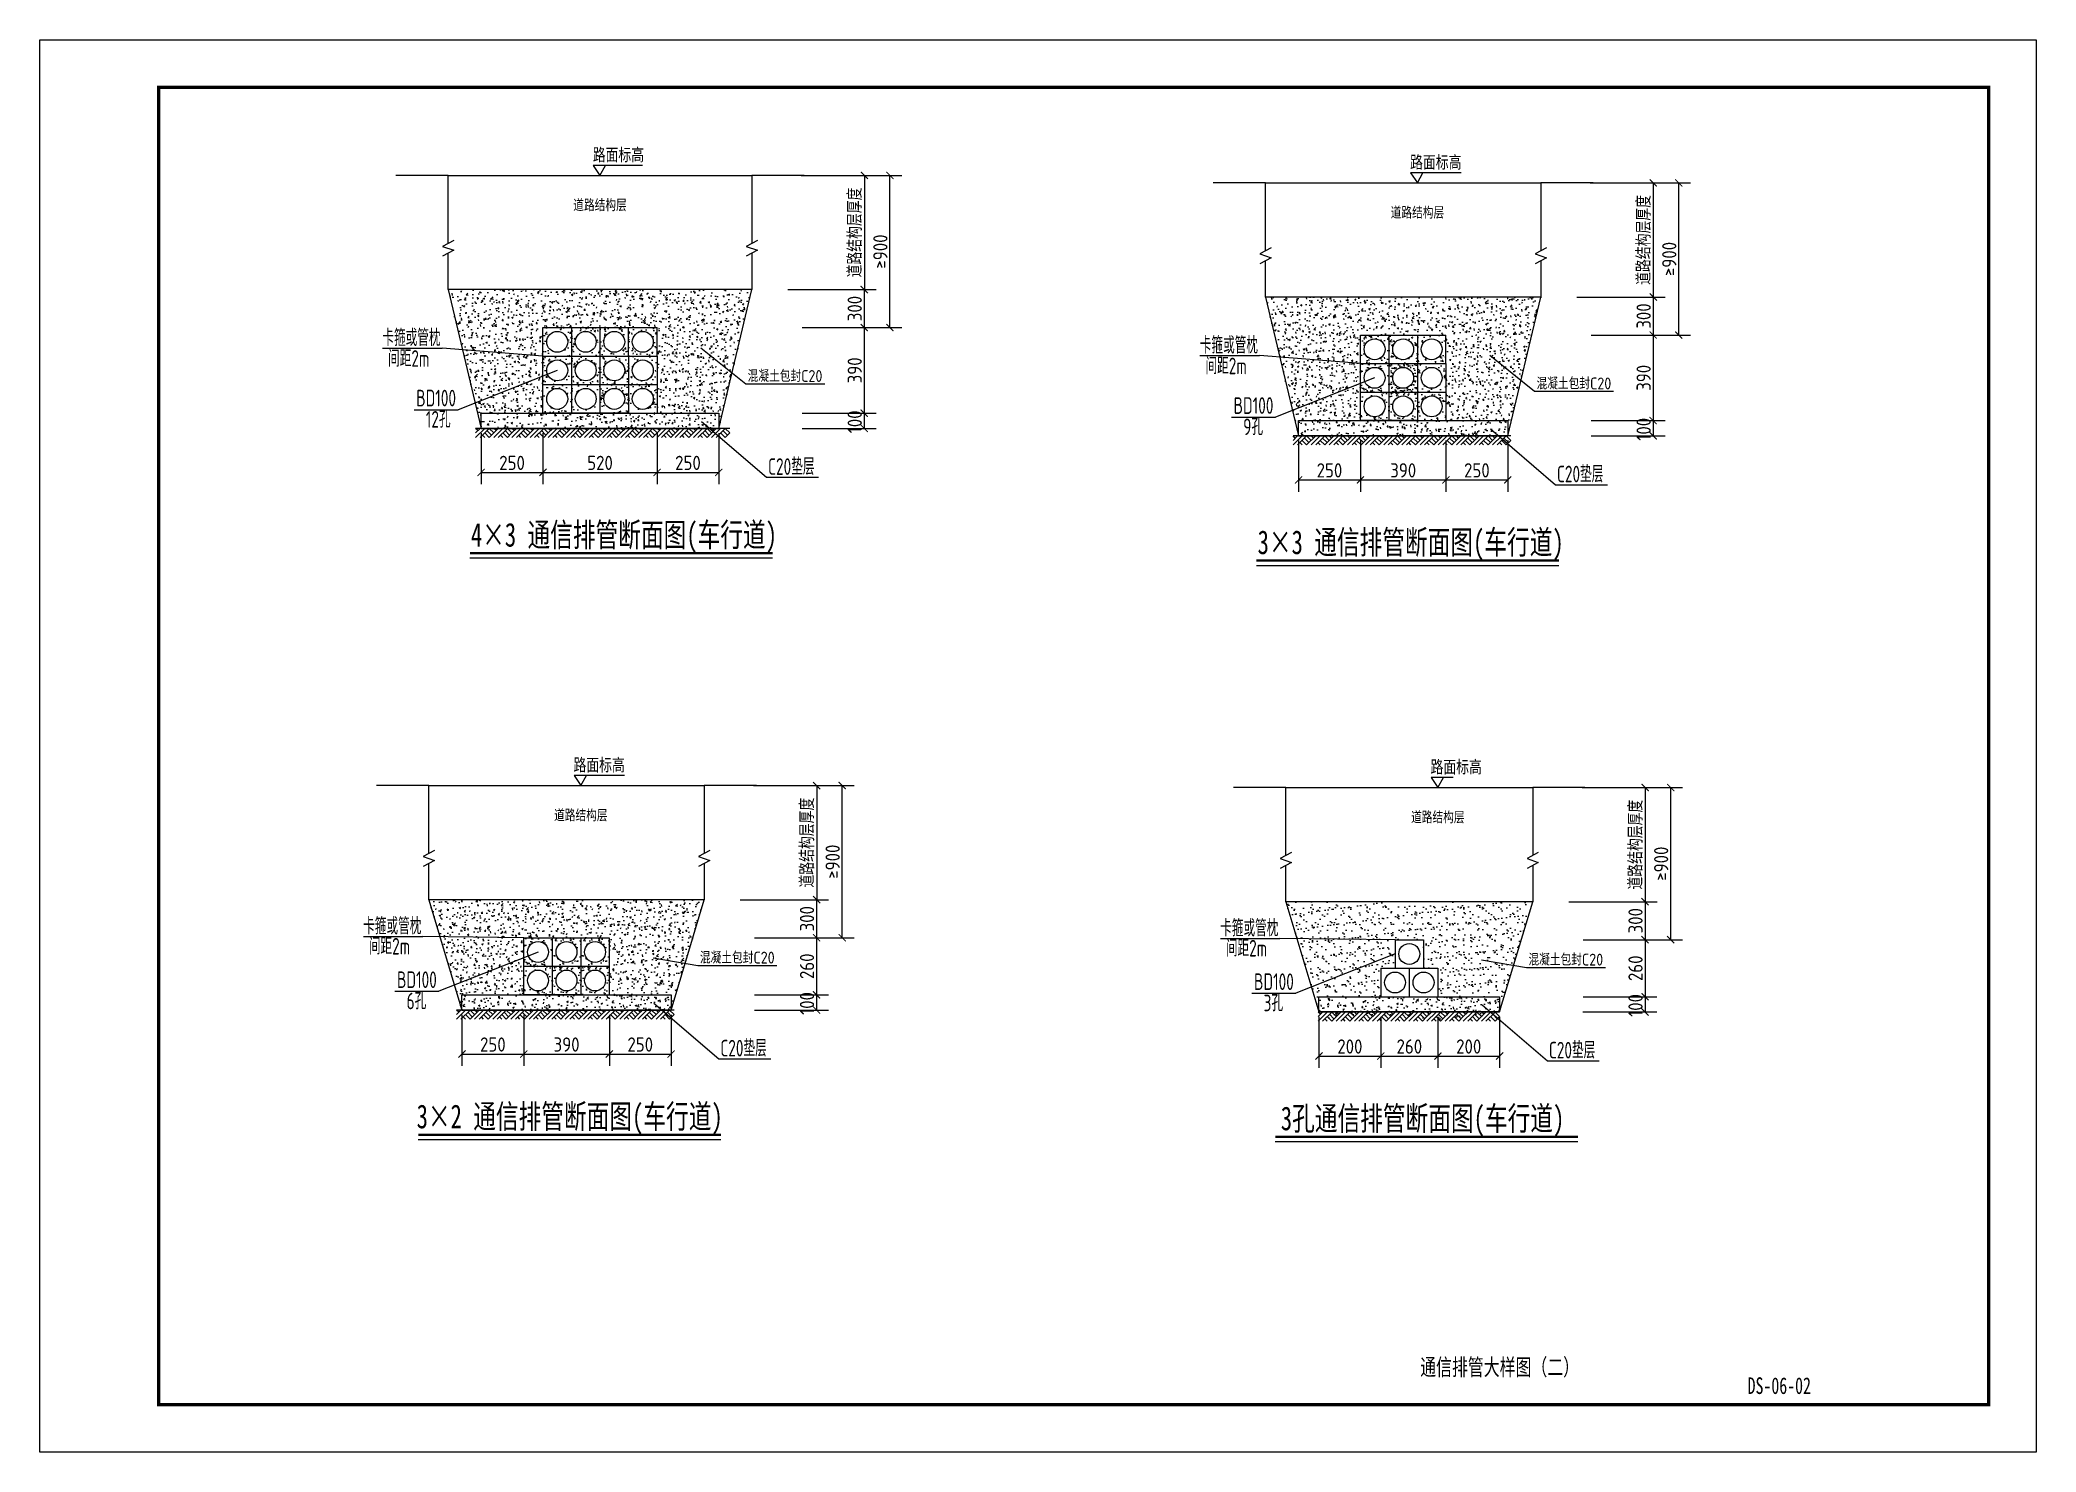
# Model space of a CAD drawing. Header units: millimetres. Extents: x 864899 to 866159, y 2547883 to 2548180.
# Drawn here: x 865318.7 to 865738.7, y 2547883 to 2548180 of the extents above; entities that cross this region are included whole.
import ezdxf
from ezdxf.enums import TextEntityAlignment as Align

# ---------------------------------------------------------------- set-up
doc = ezdxf.new("R2010")
doc.units = ezdxf.units.MM
doc.header["$LTSCALE"] = 1000
doc.layers.get('0').update_dxf_attribs({"linetype": 'CONTINUOUS'})
doc.layers.get('Defpoints').update_dxf_attribs({"linetype": 'CONTINUOUS'})
for name, color, linetype in [('0-TK', 7, 'CONTINUOUS'), ('LAYER1', 1, 'CONTINUOUS'), ('TK', 4, 'CONTINUOUS'), ('文字说明', 3, 'CONTINUOUS'), ('标注', 1, 'CONTINUOUS'), ('电照', 1, 'CONTINUOUS'), ('电照标注', 4, 'CONTINUOUS')]:
    doc.layers.add(name, color=color, linetype=linetype)
doc.styles.add('hz', font='tssdeng.shx', dxfattribs={"width": 0.9, "bigfont": 'hztxt.shx'})
doc.styles.add('HZTXT', font='仿宋_GB2312_0.ttf', dxfattribs={"width": 0.9, "height": 3})
doc.styles.get("Standard").update_dxf_attribs({"font": 'tssdeng.shx', "width": 0.9, "bigfont": 'hztxt.shx'})
doc.styles.add('仿宋', font='仿宋_GB2312_0.ttf', dxfattribs={"width": 0.7, "height": 3})
doc.dimstyles.new('Copy(3) of ISO-25', dxfattribs={"dimscale": 8, "dimtxt": 6, "dimasz": 2.5, "dimexe": 1, "dimexo": 30, "dimtad": 1, "dimtxsty": 'Standard', "dimblk": 'ARCHTICK', "dimcen": 2.5, "dimadec": 0, "dimazin": 0, "dimtfac": 1, "dimtmove": 0, "dimatfit": 3, "dimldrblk": 'ARCHTICK', "dimfxl": 1, "dimarcsym": 0})
pattern_1 = [(50, (-410.6677, 775.4122), (3.586300913, -0.313760675), [0.375, -4.125]), (355, (-410.6677, 775.412), (-0.693756668, 3.7609606685), [0.3, -3.3]), (100.4514, (-410.369, 775.386), (2.8925469086, 3.4471977103), [0.31870095, -3.50571056]), (46.1842, (-410.6677, 776.412), (5.336205243, -0.827595072), [0.5625, -6.1875]), (96.6356, (-410.223, 776.343), (4.673313528, 4.870589355), [0.47805144, -5.258565]), (351.1842, (-410.6677, 776.412), (4.673309726, 4.870593005), [0.45, -4.95]), (21, (-410.1677, 776.1622), (2.9845352606, -2.0130944533), [0.375, -4.125]), (326, (-410.1677, 776.162), (1.2165766596, 3.625750225), [0.3, -3.3]), (71.4514, (-409.919, 775.9944), (4.201113143, 1.6126524835), [0.31870095, -3.50571056]), (37.5, (-410.6677, 775.4122), (0.0607992766, 1.66446926916), [0, -3.26, 0, -3.35, 0, -3.3125]), (7.5, (-410.6677, 775.4122), (1.3153476872, 1.9720585594), [0, -1.91, 0, -3.185, 0, -1.2625]), (327.5, (-411.7827, 775.4122), (2.66911218086, -0.1127743587), [0, -1.25, 0, -3.9, 0, -5.175]), (317.5, (-412.2827, 775.4122), (2.9159308467, 0.5005249117), [0, -1.625, 0, -2.59, 0, -3.675])]
pattern_2 = [(50, (-43.4924, 766.825), (3.586300913, -0.313760675), [0.375, -4.125]), (355, (-43.4924, 766.825), (-0.693756668, 3.7609606685), [0.3, -3.3]), (100.4514, (-43.1935, 766.7988), (2.8925469086, 3.4471977103), [0.31870095, -3.50571056]), (46.1842, (-43.4924, 767.825), (5.336205243, -0.827595072), [0.5625, -6.1875]), (96.6356, (-43.0477, 767.756), (4.673313528, 4.870589355), [0.47805144, -5.258565]), (351.1842, (-43.4924, 767.825), (4.673309726, 4.870593005), [0.45, -4.95]), (21, (-42.9924, 767.575), (2.9845352606, -2.0130944533), [0.375, -4.125]), (326, (-42.9924, 767.575), (1.2165766596, 3.625750225), [0.3, -3.3]), (71.4514, (-42.7437, 767.407), (4.201113143, 1.6126524835), [0.31870095, -3.50571056]), (37.5, (-43.4924, 766.8249), (0.0607992766, 1.66446926916), [0, -3.26, 0, -3.35, 0, -3.3125]), (7.5, (-43.4924, 766.8249), (1.3153476872, 1.9720585594), [0, -1.91, 0, -3.185, 0, -1.2625]), (327.5, (-44.6074, 766.8249), (2.66911218086, -0.1127743587), [0, -1.25, 0, -3.9, 0, -5.175]), (317.5, (-45.1074, 766.825), (2.9159308467, 0.5005249117), [0, -1.625, 0, -2.59, 0, -3.675])]
pattern_3 = [(50, (-219.521, 646.066), (3.586300913, -0.313760675), [0.375, -4.125]), (355, (-219.521, 646.066), (-0.693756668, 3.7609606685), [0.3, -3.3]), (100.4514, (-219.222, 646.04), (2.8925469086, 3.4471977103), [0.31870095, -3.50571056]), (46.1842, (-219.521, 647.066), (5.336205243, -0.827595072), [0.5625, -6.1875]), (96.6356, (-219.0763, 646.997), (4.673313528, 4.870589355), [0.47805144, -5.258565]), (351.1842, (-219.521, 647.066), (4.673309726, 4.870593005), [0.45, -4.95]), (21, (-219.021, 646.816), (2.9845352606, -2.0130944533), [0.375, -4.125]), (326, (-219.021, 646.816), (1.2165766596, 3.625750225), [0.3, -3.3]), (71.4514, (-218.7723, 646.6482), (4.201113143, 1.6126524835), [0.31870095, -3.50571056]), (37.5, (-219.521, 646.066), (0.0607992766, 1.66446926916), [0, -3.26, 0, -3.35, 0, -3.3125]), (7.5, (-219.521, 646.066), (1.3153476872, 1.9720585594), [0, -1.91, 0, -3.185, 0, -1.2625]), (327.5, (-220.636, 646.066), (2.66911218086, -0.1127743587), [0, -1.25, 0, -3.9, 0, -5.175]), (317.5, (-221.136, 646.066), (2.9159308467, 0.5005249117), [0, -1.625, 0, -2.59, 0, -3.675])]
pattern_4 = [(50, (-361.24, 646.066), (3.586300913, -0.313760675), [0.375, -4.125]), (355, (-361.24, 646.066), (-0.693756668, 3.7609606685), [0.3, -3.3]), (100.4514, (-360.941, 646.04), (2.8925469086, 3.4471977103), [0.31870095, -3.50571056]), (46.1842, (-361.24, 647.066), (5.336205243, -0.827595072), [0.5625, -6.1875]), (96.6356, (-360.7953, 646.997), (4.673313528, 4.870589355), [0.47805144, -5.258565]), (351.1842, (-361.24, 647.066), (4.673309726, 4.870593005), [0.45, -4.95]), (21, (-360.74, 646.816), (2.9845352606, -2.0130944533), [0.375, -4.125]), (326, (-360.74, 646.816), (1.2165766596, 3.625750225), [0.3, -3.3]), (71.4514, (-360.4913, 646.6482), (4.201113143, 1.6126524835), [0.31870095, -3.50571056]), (37.5, (-361.24, 646.066), (0.0607992766, 1.66446926916), [0, -3.26, 0, -3.35, 0, -3.3125]), (7.5, (-361.24, 646.066), (1.3153476872, 1.9720585594), [0, -1.91, 0, -3.185, 0, -1.2625]), (327.5, (-362.355, 646.066), (2.66911218086, -0.1127743587), [0, -1.25, 0, -3.9, 0, -5.175]), (317.5, (-362.855, 646.066), (2.9159308467, 0.5005249117), [0, -1.625, 0, -2.59, 0, -3.675])]
pattern_5 = [(37.5, (168.2075, 906.9254), (-0.0800015648, 2.4470661866), [0, -1.9304, 0, -2.159, 0, -2.06375]), (7.5, (168.2075, 906.9254), (2.2476164157, 3.584125503), [0, -1.0414, 0, -1.7399, 0, -0.66675]), (327.5, (166.6454, 906.9254), (3.9549618512, 0.0071859234), [0, -0.635, 0, -2.286, 0, -2.9845]), (317.5, (166.6454, 906.9254), (3.8177822624, 1.1146466163), [0, -0.3175, 0, -1.4986, 0, -1.7145])]

msp = doc.modelspace()

# ---------------------------------------------------------------- texts
at = {"linetype": 'Continuous', "style": '仿宋', "width": 0.7}
for s, p in [('通信排管大样图（二）', (865625.79253, 2547900.89679)), ('DS-06-02', (865684.62692, 2547896.92665))]:
    msp.add_text(s, height=3.5, dxfattribs=at).set_placement(p, align=Align.MIDDLE)
at = {"color": 3, "char_height": 3, "attachment_point": 5, "rotation": 90}
for insert in [(865490.10481, 2548099.63406), (865656.09033, 2548098.06446), (865480.06174, 2547977.30553), (865654.38345, 2547976.88757)]:
    msp.add_mtext('100', dxfattribs=dict(at, insert=insert))
at = {"layer": '文字说明', "style": 'HZTXT', "width": 0.7}
for s, p in [('4×3 通信排管断面图(车行道)', (865409.33731, 2548073.38341)), ('3×3 通信排管断面图(车行道)', (865574.86915, 2548071.8138)), ('3×2 通信排管断面图(车行道)', (865397.92262, 2547951.05488)), ('3孔通信排管断面图(车行道)', (865579.74234, 2547950.63691))]:
    msp.add_text(s, height=5, dxfattribs=at).set_placement(p)
at = {"layer": '标注', "style": 'hz', "width": 0.9}
for s, p in [('道路结构层', (865436.50198, 2548145.30854)), ('道路结构层', (865608.4875, 2548143.73893)), ('混凝土包封C20', (865475.43392, 2548109.40906)), ('混凝土包封C20', (865641.41944, 2548107.83945)), ('道路结构层', (865432.45891, 2548016.98001)), ('道路结构层', (865612.78061, 2548016.56204)), ('混凝土包封C20', (865465.39085, 2547987.08053)), ('混凝土包封C20', (865639.71255, 2547986.66256))]:
    msp.add_text(s, height=2.5, dxfattribs=at).set_placement(p, align=Align.MIDDLE)
at = {"layer": '电照', "color": 1, "linetype": 'Continuous', "style": 'hz', "width": 0.9}
for p in [(865434.97199, 2548154.2067), (865606.95751, 2548152.63709), (865430.92892, 2548025.87817), (865611.25062, 2548025.4602)]:
    msp.add_text('路面标高', height=3, dxfattribs=at).set_placement(p)
at = {"layer": '电照标注', "lineweight": -3, "style": 'hz', "width": 0.7}
for s, p in [('卡箍或管枕', (865390.71016, 2548115.57691)), ('间距2m', (865391.90917, 2548111.20979)), ('卡箍或管枕', (865562.69568, 2548114.0073)), ('间距2m', (865563.89469, 2548109.64018)), ('BD100', (865397.83211, 2548102.88133)), ('BD100', (865569.81763, 2548101.31172)), ('12孔', (865399.84708, 2548098.40566)), ('9孔', (865571.8326, 2548096.83605)), ('C20垫层', (865471.85932, 2548088.4819)), ('C20垫层', (865637.84484, 2548086.91229)), ('卡箍或管枕', (865386.66709, 2547991.83397)), ('卡箍或管枕', (865566.98879, 2547991.41601)), ('间距2m', (865387.8661, 2547987.59156)), ('间距2m', (865568.18781, 2547987.17359)), ('BD100', (865393.78904, 2547980.5528)), ('BD100', (865574.11074, 2547980.13483)), ('6孔', (865395.80401, 2547976.07712)), ('3孔', (865576.12572, 2547975.65916)), ('C20垫层', (865461.81625, 2547966.15337)), ('C20垫层', (865636.13795, 2547965.7354))]:
    msp.add_text(s, height=3.5, dxfattribs=at).set_placement(p)

# ---------------------------------------------------------------- blocks, each defined once
blk = doc.blocks.new('_ArchTick')
at = {"color": 0, "linetype": 'ByBlock', "const_width": 0.15}
blk.add_lwpolyline([(-0.5, -0.5), (0.5, 0.5)], dxfattribs=at)
blk = doc.blocks.new('*D38')
at = {"color": 3, "lineweight": -2, "transparency": 16777216}
for p, q in [((865448.52, 2548097.26), (865448.52, 2548086.5)), ((865461.5, 2548097.26), (865461.5, 2548086.5))]:
    blk.add_line(p, q, dxfattribs=at)
at = {"color": 0, "lineweight": -2, "transparency": 16777216}
blk.add_line((865448.52, 2548089), (865461.5, 2548089), dxfattribs=at)
at = {"layer": 'Defpoints', "color": 0, "transparency": 16777216}
for p in [(865448.52, 2548098.26), (865461.5, 2548098.26), (865461.5, 2548089)]:
    blk.add_point(p, dxfattribs=at)
at = {"color": 0, "lineweight": -2, "transparency": 16777216, "xscale": 1.5, "yscale": 1.5, "zscale": 1.5, "rotation": 180}
blk.add_blockref('_ArchTick', (865448.52, 2548089), dxfattribs=at)
at = {"color": 0, "lineweight": -2, "transparency": 16777216, "xscale": 1.5, "yscale": 1.5, "zscale": 1.5}
blk.add_blockref('_ArchTick', (865461.5, 2548089), dxfattribs=at)
at = {"color": 3, "transparency": 16777216, "insert": (865455.01, 2548091), "char_height": 3, "attachment_point": 5}
blk.add_mtext('250', dxfattribs=at)
blk = doc.blocks.new('*D39')
at = {"color": 3, "lineweight": -2, "transparency": 16777216}
for p, q in [((865424.5, 2548097.26), (865424.5, 2548086.5)), ((865448.52, 2548097.26), (865448.52, 2548086.5))]:
    blk.add_line(p, q, dxfattribs=at)
at = {"color": 0, "lineweight": -2, "transparency": 16777216}
blk.add_line((865424.5, 2548089), (865448.52, 2548089), dxfattribs=at)
at = {"layer": 'Defpoints', "color": 0, "transparency": 16777216}
for p in [(865424.5, 2548098.26), (865448.52, 2548098.26), (865448.52, 2548089)]:
    blk.add_point(p, dxfattribs=at)
at = {"color": 0, "lineweight": -2, "transparency": 16777216, "xscale": 1.5, "yscale": 1.5, "zscale": 1.5, "rotation": 180}
blk.add_blockref('_ArchTick', (865424.5, 2548089), dxfattribs=at)
at = {"color": 0, "lineweight": -2, "transparency": 16777216, "xscale": 1.5, "yscale": 1.5, "zscale": 1.5}
blk.add_blockref('_ArchTick', (865448.52, 2548089), dxfattribs=at)
at = {"color": 3, "transparency": 16777216, "insert": (865436.51, 2548091), "char_height": 3, "attachment_point": 5}
blk.add_mtext('520', dxfattribs=at)
blk = doc.blocks.new('*D40')
at = {"color": 3, "lineweight": -2, "transparency": 16777216}
for p, q in [((865411.5, 2548097.26), (865411.5, 2548086.5)), ((865424.5, 2548097.26), (865424.5, 2548086.5))]:
    blk.add_line(p, q, dxfattribs=at)
at = {"color": 0, "lineweight": -2, "transparency": 16777216}
blk.add_line((865411.5, 2548089), (865424.5, 2548089), dxfattribs=at)
at = {"layer": 'Defpoints', "color": 0, "transparency": 16777216}
for p in [(865411.5, 2548098.26), (865424.5, 2548098.26), (865424.5, 2548089)]:
    blk.add_point(p, dxfattribs=at)
at = {"color": 0, "lineweight": -2, "transparency": 16777216, "xscale": 1.5, "yscale": 1.5, "zscale": 1.5, "rotation": 180}
blk.add_blockref('_ArchTick', (865411.5, 2548089), dxfattribs=at)
at = {"color": 0, "lineweight": -2, "transparency": 16777216, "xscale": 1.5, "yscale": 1.5, "zscale": 1.5}
blk.add_blockref('_ArchTick', (865424.5, 2548089), dxfattribs=at)
at = {"color": 3, "transparency": 16777216, "insert": (865418, 2548091), "char_height": 3, "attachment_point": 5}
blk.add_mtext('250', dxfattribs=at)
blk = doc.blocks.new('*D41')
at = {"color": 3, "lineweight": -2, "transparency": 16777216}
for p, q in [((865479.05, 2548119.46), (865494.6, 2548119.46)), ((865479.06, 2548101.46), (865494.6, 2548101.46))]:
    blk.add_line(p, q, dxfattribs=at)
at = {"color": 0, "lineweight": -2, "transparency": 16777216}
blk.add_line((865492.1, 2548119.46), (865492.1, 2548101.46), dxfattribs=at)
at = {"layer": 'Defpoints', "color": 0, "transparency": 16777216}
for p in [(865478.05, 2548119.46), (865478.06, 2548101.46), (865492.1, 2548101.46)]:
    blk.add_point(p, dxfattribs=at)
at = {"color": 0, "lineweight": -2, "transparency": 16777216, "xscale": 1.5, "yscale": 1.5, "zscale": 1.5}
for p, rotation in [((865492.1, 2548119.46), 90), ((865492.1, 2548101.46), 270)]:
    blk.add_blockref('_ArchTick', p, dxfattribs=dict(at, rotation=rotation))
at = {"color": 3, "transparency": 16777216, "insert": (865490.1, 2548110.46), "char_height": 3, "attachment_point": 5, "rotation": 90}
blk.add_mtext('390', dxfattribs=at)
blk = doc.blocks.new('*D42')
at = {"color": 3, "lineweight": -2, "transparency": 16777216}
for p, q in [((865478.86, 2548151.46), (865494.63, 2548151.46)), ((865476.05, 2548127.46), (865494.63, 2548127.46))]:
    blk.add_line(p, q, dxfattribs=at)
at = {"color": 0, "lineweight": -2, "transparency": 16777216}
blk.add_line((865492.13, 2548151.46), (865492.13, 2548127.46), dxfattribs=at)
at = {"layer": 'Defpoints', "color": 0, "transparency": 16777216}
for p in [(865477.86, 2548151.46), (865475.05, 2548127.46), (865492.13, 2548127.46)]:
    blk.add_point(p, dxfattribs=at)
at = {"color": 0, "lineweight": -2, "transparency": 16777216, "xscale": 1.5, "yscale": 1.5, "zscale": 1.5}
for p, rotation in [((865492.13, 2548151.46), 90), ((865492.13, 2548127.46), 270)]:
    blk.add_blockref('_ArchTick', p, dxfattribs=dict(at, rotation=rotation))
at = {"color": 3, "transparency": 16777216, "insert": (865490.13, 2548139.46), "char_height": 3, "attachment_point": 5, "rotation": 90}
blk.add_mtext('道路结构层厚度', dxfattribs=at)
blk = doc.blocks.new('*D43')
at = {"color": 3, "lineweight": -2, "transparency": 16777216}
for p, q in [((865476.26, 2548127.46), (865494.6, 2548127.46)), ((865479.05, 2548119.46), (865494.6, 2548119.46))]:
    blk.add_line(p, q, dxfattribs=at)
at = {"color": 0, "lineweight": -2, "transparency": 16777216}
blk.add_line((865492.1, 2548127.46), (865492.1, 2548119.46), dxfattribs=at)
at = {"layer": 'Defpoints', "color": 0, "transparency": 16777216}
for p in [(865475.26, 2548127.46), (865478.05, 2548119.46), (865492.1, 2548119.46)]:
    blk.add_point(p, dxfattribs=at)
at = {"color": 0, "lineweight": -2, "transparency": 16777216, "xscale": 1.5, "yscale": 1.5, "zscale": 1.5}
for p, rotation in [((865492.1, 2548127.46), 90), ((865492.1, 2548119.46), 270)]:
    blk.add_blockref('_ArchTick', p, dxfattribs=dict(at, rotation=rotation))
at = {"color": 3, "transparency": 16777216, "insert": (865490.1, 2548123.46), "char_height": 3, "attachment_point": 5, "rotation": 90}
blk.add_mtext('300', dxfattribs=at)
blk = doc.blocks.new('A$C36223B87')
for p, q in [((0, 0), (477, 477)), ((0, 239), (239, 477)), ((119, 358), (0, 477)), ((239, 0), (716, 477)), ((477, 0), (358, 119)), ((716, 0), (477, 239)), ((835, 119), (597, 358)), ((716, 0), (1193, 477)), ((955, 239), (716, 477)), ((1074, 358), (955, 477)), ((955, 0), (1432, 477)), ((1193, 0), (1671, 477)), ((1432, 0), (1313, 119)), ((1671, 0), (1432, 239)), ((1790, 119), (1551, 358)), ((1909, 239), (1671, 477)), ((1671, 0), (1909, 239))]:
    blk.add_line(p, q)
at = {"layer": 'LAYER1'}
blk.add_lwpolyline([(1909, 477), (0, 477)], dxfattribs=at)
blk = doc.blocks.new('*D44')
at = {"color": 3, "lineweight": -2, "transparency": 16777216}
for p, q in [((865479.05, 2548151.46), (865500, 2548151.46)), ((865479.05, 2548119.46), (865500, 2548119.46))]:
    blk.add_line(p, q, dxfattribs=at)
at = {"color": 0, "lineweight": -2, "transparency": 16777216}
blk.add_line((865497.5, 2548119.46), (865497.5, 2548151.46), dxfattribs=at)
at = {"layer": 'Defpoints', "color": 0, "transparency": 16777216}
for p in [(865478.05, 2548151.46), (865497.5, 2548151.46), (865478.05, 2548119.46)]:
    blk.add_point(p, dxfattribs=at)
at = {"color": 0, "lineweight": -2, "transparency": 16777216, "xscale": 1.5, "yscale": 1.5, "zscale": 1.5}
for p, rotation in [((865497.5, 2548151.46), 90), ((865497.5, 2548119.46), 270)]:
    blk.add_blockref('_ArchTick', p, dxfattribs=dict(at, rotation=rotation))
at = {"color": 3, "transparency": 16777216, "insert": (865495.5, 2548135.46), "char_height": 3, "attachment_point": 5, "rotation": 90}
blk.add_mtext('≥900', dxfattribs=at)
blk = doc.blocks.new('*D49')
at = {"color": 3, "lineweight": -2, "transparency": 16777216}
for p, q in [((865614.5, 2548095.69), (865614.5, 2548084.93)), ((865627.49, 2548095.69), (865627.49, 2548084.93))]:
    blk.add_line(p, q, dxfattribs=at)
at = {"color": 0, "lineweight": -2, "transparency": 16777216}
blk.add_line((865614.5, 2548087.43), (865627.49, 2548087.43), dxfattribs=at)
at = {"layer": 'Defpoints', "color": 0, "transparency": 16777216}
for p in [(865614.5, 2548096.69), (865627.49, 2548096.69), (865627.49, 2548087.43)]:
    blk.add_point(p, dxfattribs=at)
at = {"color": 0, "lineweight": -2, "transparency": 16777216, "xscale": 1.5, "yscale": 1.5, "zscale": 1.5, "rotation": 180}
blk.add_blockref('_ArchTick', (865614.5, 2548087.43), dxfattribs=at)
at = {"color": 0, "lineweight": -2, "transparency": 16777216, "xscale": 1.5, "yscale": 1.5, "zscale": 1.5}
blk.add_blockref('_ArchTick', (865627.49, 2548087.43), dxfattribs=at)
at = {"color": 3, "transparency": 16777216, "insert": (865621, 2548089.43), "char_height": 3, "attachment_point": 5}
blk.add_mtext('250', dxfattribs=at)
blk = doc.blocks.new('*D50')
at = {"color": 3, "lineweight": -2, "transparency": 16777216}
for p, q in [((865596.49, 2548095.69), (865596.49, 2548084.93)), ((865614.5, 2548095.69), (865614.5, 2548084.93))]:
    blk.add_line(p, q, dxfattribs=at)
at = {"color": 0, "lineweight": -2, "transparency": 16777216}
blk.add_line((865596.49, 2548087.43), (865614.5, 2548087.43), dxfattribs=at)
at = {"layer": 'Defpoints', "color": 0, "transparency": 16777216}
for p in [(865596.49, 2548096.69), (865614.5, 2548096.69), (865614.5, 2548087.43)]:
    blk.add_point(p, dxfattribs=at)
at = {"color": 0, "lineweight": -2, "transparency": 16777216, "xscale": 1.5, "yscale": 1.5, "zscale": 1.5, "rotation": 180}
blk.add_blockref('_ArchTick', (865596.49, 2548087.43), dxfattribs=at)
at = {"color": 0, "lineweight": -2, "transparency": 16777216, "xscale": 1.5, "yscale": 1.5, "zscale": 1.5}
blk.add_blockref('_ArchTick', (865614.5, 2548087.43), dxfattribs=at)
at = {"color": 3, "transparency": 16777216, "insert": (865605.5, 2548089.43), "char_height": 3, "attachment_point": 5}
blk.add_mtext('390', dxfattribs=at)
blk = doc.blocks.new('*D51')
at = {"color": 3, "lineweight": -2, "transparency": 16777216}
for p, q in [((865583.49, 2548095.69), (865583.49, 2548084.93)), ((865596.49, 2548095.69), (865596.49, 2548084.93))]:
    blk.add_line(p, q, dxfattribs=at)
at = {"color": 0, "lineweight": -2, "transparency": 16777216}
blk.add_line((865583.49, 2548087.43), (865596.49, 2548087.43), dxfattribs=at)
at = {"layer": 'Defpoints', "color": 0, "transparency": 16777216}
for p in [(865583.49, 2548096.69), (865596.49, 2548096.69), (865596.49, 2548087.43)]:
    blk.add_point(p, dxfattribs=at)
at = {"color": 0, "lineweight": -2, "transparency": 16777216, "xscale": 1.5, "yscale": 1.5, "zscale": 1.5, "rotation": 180}
blk.add_blockref('_ArchTick', (865583.49, 2548087.43), dxfattribs=at)
at = {"color": 0, "lineweight": -2, "transparency": 16777216, "xscale": 1.5, "yscale": 1.5, "zscale": 1.5}
blk.add_blockref('_ArchTick', (865596.49, 2548087.43), dxfattribs=at)
at = {"color": 3, "transparency": 16777216, "insert": (865589.99, 2548089.43), "char_height": 3, "attachment_point": 5}
blk.add_mtext('250', dxfattribs=at)
blk = doc.blocks.new('*D52')
at = {"color": 3, "lineweight": -2, "transparency": 16777216}
for p, q in [((865645.03, 2548117.89), (865660.59, 2548117.89)), ((865645.04, 2548099.89), (865660.59, 2548099.89))]:
    blk.add_line(p, q, dxfattribs=at)
at = {"color": 0, "lineweight": -2, "transparency": 16777216}
blk.add_line((865658.09, 2548117.89), (865658.09, 2548099.89), dxfattribs=at)
at = {"layer": 'Defpoints', "color": 0, "transparency": 16777216}
for p in [(865644.03, 2548117.89), (865644.04, 2548099.89), (865658.09, 2548099.89)]:
    blk.add_point(p, dxfattribs=at)
at = {"color": 0, "lineweight": -2, "transparency": 16777216, "xscale": 1.5, "yscale": 1.5, "zscale": 1.5}
for p, rotation in [((865658.09, 2548117.89), 90), ((865658.09, 2548099.89), 270)]:
    blk.add_blockref('_ArchTick', p, dxfattribs=dict(at, rotation=rotation))
at = {"color": 3, "transparency": 16777216, "insert": (865656.09, 2548108.89), "char_height": 3, "attachment_point": 5, "rotation": 90}
blk.add_mtext('390', dxfattribs=at)
blk = doc.blocks.new('*D53')
at = {"color": 3, "lineweight": -2, "transparency": 16777216}
for p, q in [((865644.84, 2548149.89), (865660.62, 2548149.89)), ((865642.03, 2548125.89), (865660.62, 2548125.89))]:
    blk.add_line(p, q, dxfattribs=at)
at = {"color": 0, "lineweight": -2, "transparency": 16777216}
blk.add_line((865658.12, 2548149.89), (865658.12, 2548125.89), dxfattribs=at)
at = {"layer": 'Defpoints', "color": 0, "transparency": 16777216}
for p in [(865643.84, 2548149.89), (865641.03, 2548125.89), (865658.12, 2548125.89)]:
    blk.add_point(p, dxfattribs=at)
at = {"color": 0, "lineweight": -2, "transparency": 16777216, "xscale": 1.5, "yscale": 1.5, "zscale": 1.5}
for p, rotation in [((865658.12, 2548149.89), 90), ((865658.12, 2548125.89), 270)]:
    blk.add_blockref('_ArchTick', p, dxfattribs=dict(at, rotation=rotation))
at = {"color": 3, "transparency": 16777216, "insert": (865656.12, 2548137.89), "char_height": 3, "attachment_point": 5, "rotation": 90}
blk.add_mtext('道路结构层厚度', dxfattribs=at)
blk = doc.blocks.new('*D54')
at = {"color": 3, "lineweight": -2, "transparency": 16777216}
for p, q in [((865642.24, 2548125.89), (865660.59, 2548125.89)), ((865645.03, 2548117.89), (865660.59, 2548117.89))]:
    blk.add_line(p, q, dxfattribs=at)
at = {"color": 0, "lineweight": -2, "transparency": 16777216}
blk.add_line((865658.09, 2548125.89), (865658.09, 2548117.89), dxfattribs=at)
at = {"layer": 'Defpoints', "color": 0, "transparency": 16777216}
for p in [(865641.24, 2548125.89), (865644.03, 2548117.89), (865658.09, 2548117.89)]:
    blk.add_point(p, dxfattribs=at)
at = {"color": 0, "lineweight": -2, "transparency": 16777216, "xscale": 1.5, "yscale": 1.5, "zscale": 1.5}
for p, rotation in [((865658.09, 2548125.89), 90), ((865658.09, 2548117.89), 270)]:
    blk.add_blockref('_ArchTick', p, dxfattribs=dict(at, rotation=rotation))
at = {"color": 3, "transparency": 16777216, "insert": (865656.09, 2548121.89), "char_height": 3, "attachment_point": 5, "rotation": 90}
blk.add_mtext('300', dxfattribs=at)
blk = doc.blocks.new('*D55')
at = {"color": 3, "lineweight": -2, "transparency": 16777216}
for p, q in [((865645.03, 2548149.89), (865665.98, 2548149.89)), ((865645.03, 2548117.89), (865665.98, 2548117.89))]:
    blk.add_line(p, q, dxfattribs=at)
at = {"color": 0, "lineweight": -2, "transparency": 16777216}
blk.add_line((865663.48, 2548117.89), (865663.48, 2548149.89), dxfattribs=at)
at = {"layer": 'Defpoints', "color": 0, "transparency": 16777216}
for p in [(865644.03, 2548149.89), (865663.48, 2548149.89), (865644.03, 2548117.89)]:
    blk.add_point(p, dxfattribs=at)
at = {"color": 0, "lineweight": -2, "transparency": 16777216, "xscale": 1.5, "yscale": 1.5, "zscale": 1.5}
for p, rotation in [((865663.48, 2548149.89), 90), ((865663.48, 2548117.89), 270)]:
    blk.add_blockref('_ArchTick', p, dxfattribs=dict(at, rotation=rotation))
at = {"color": 3, "transparency": 16777216, "insert": (865661.48, 2548133.89), "char_height": 3, "attachment_point": 5, "rotation": 90}
blk.add_mtext('≥900', dxfattribs=at)
blk = doc.blocks.new('*D56')
at = {"color": 3, "lineweight": -2, "transparency": 16777216}
for p, q in [((865438.47, 2547974.93), (865438.47, 2547964.17)), ((865451.46, 2547974.93), (865451.46, 2547964.17))]:
    blk.add_line(p, q, dxfattribs=at)
at = {"color": 0, "lineweight": -2, "transparency": 16777216}
blk.add_line((865438.47, 2547966.67), (865451.46, 2547966.67), dxfattribs=at)
at = {"layer": 'Defpoints', "color": 0, "transparency": 16777216}
for p in [(865438.47, 2547975.93), (865451.46, 2547975.93), (865451.46, 2547966.67)]:
    blk.add_point(p, dxfattribs=at)
at = {"color": 0, "lineweight": -2, "transparency": 16777216, "xscale": 1.5, "yscale": 1.5, "zscale": 1.5, "rotation": 180}
blk.add_blockref('_ArchTick', (865438.47, 2547966.67), dxfattribs=at)
at = {"color": 0, "lineweight": -2, "transparency": 16777216, "xscale": 1.5, "yscale": 1.5, "zscale": 1.5}
blk.add_blockref('_ArchTick', (865451.46, 2547966.67), dxfattribs=at)
at = {"color": 3, "transparency": 16777216, "insert": (865444.97, 2547968.67), "char_height": 3, "attachment_point": 5}
blk.add_mtext('250', dxfattribs=at)
blk = doc.blocks.new('*D57')
at = {"color": 3, "lineweight": -2, "transparency": 16777216}
for p, q in [((865420.46, 2547974.93), (865420.46, 2547964.17)), ((865438.47, 2547974.93), (865438.47, 2547964.17))]:
    blk.add_line(p, q, dxfattribs=at)
at = {"color": 0, "lineweight": -2, "transparency": 16777216}
blk.add_line((865420.46, 2547966.67), (865438.47, 2547966.67), dxfattribs=at)
at = {"layer": 'Defpoints', "color": 0, "transparency": 16777216}
for p in [(865420.46, 2547975.93), (865438.47, 2547975.93), (865438.47, 2547966.67)]:
    blk.add_point(p, dxfattribs=at)
at = {"color": 0, "lineweight": -2, "transparency": 16777216, "xscale": 1.5, "yscale": 1.5, "zscale": 1.5, "rotation": 180}
blk.add_blockref('_ArchTick', (865420.46, 2547966.67), dxfattribs=at)
at = {"color": 0, "lineweight": -2, "transparency": 16777216, "xscale": 1.5, "yscale": 1.5, "zscale": 1.5}
blk.add_blockref('_ArchTick', (865438.47, 2547966.67), dxfattribs=at)
at = {"color": 3, "transparency": 16777216, "insert": (865429.47, 2547968.67), "char_height": 3, "attachment_point": 5}
blk.add_mtext('390', dxfattribs=at)
blk = doc.blocks.new('*D58')
at = {"color": 3, "lineweight": -2, "transparency": 16777216}
for p, q in [((865407.46, 2547974.93), (865407.46, 2547964.17)), ((865420.46, 2547974.93), (865420.46, 2547964.17))]:
    blk.add_line(p, q, dxfattribs=at)
at = {"color": 0, "lineweight": -2, "transparency": 16777216}
blk.add_line((865407.46, 2547966.67), (865420.46, 2547966.67), dxfattribs=at)
at = {"layer": 'Defpoints', "color": 0, "transparency": 16777216}
for p in [(865407.46, 2547975.93), (865420.46, 2547975.93), (865420.46, 2547966.67)]:
    blk.add_point(p, dxfattribs=at)
at = {"color": 0, "lineweight": -2, "transparency": 16777216, "xscale": 1.5, "yscale": 1.5, "zscale": 1.5, "rotation": 180}
blk.add_blockref('_ArchTick', (865407.46, 2547966.67), dxfattribs=at)
at = {"color": 0, "lineweight": -2, "transparency": 16777216, "xscale": 1.5, "yscale": 1.5, "zscale": 1.5}
blk.add_blockref('_ArchTick', (865420.46, 2547966.67), dxfattribs=at)
at = {"color": 3, "transparency": 16777216, "insert": (865413.96, 2547968.67), "char_height": 3, "attachment_point": 5}
blk.add_mtext('250', dxfattribs=at)
blk = doc.blocks.new('*D59')
at = {"color": 3, "lineweight": -2, "transparency": 16777216}
for p, q in [((865469.01, 2547991.13), (865484.56, 2547991.13)), ((865469.01, 2547979.13), (865484.56, 2547979.13))]:
    blk.add_line(p, q, dxfattribs=at)
at = {"color": 0, "lineweight": -2, "transparency": 16777216}
blk.add_line((865482.06, 2547991.13), (865482.06, 2547979.13), dxfattribs=at)
at = {"layer": 'Defpoints', "color": 0, "transparency": 16777216}
for p in [(865468.01, 2547991.13), (865468.01, 2547979.13), (865482.06, 2547979.13)]:
    blk.add_point(p, dxfattribs=at)
at = {"color": 0, "lineweight": -2, "transparency": 16777216, "xscale": 1.5, "yscale": 1.5, "zscale": 1.5}
for p, rotation in [((865482.06, 2547991.13), 90), ((865482.06, 2547979.13), 270)]:
    blk.add_blockref('_ArchTick', p, dxfattribs=dict(at, rotation=rotation))
at = {"color": 3, "transparency": 16777216, "insert": (865480.06, 2547985.13), "char_height": 3, "attachment_point": 5, "rotation": 90}
blk.add_mtext('260', dxfattribs=at)
blk = doc.blocks.new('*D60')
at = {"color": 3, "lineweight": -2, "transparency": 16777216}
for p, q in [((865468.81, 2548023.13), (865484.59, 2548023.13)), ((865466.01, 2547999.13), (865484.59, 2547999.13))]:
    blk.add_line(p, q, dxfattribs=at)
at = {"color": 0, "lineweight": -2, "transparency": 16777216}
blk.add_line((865482.09, 2548023.13), (865482.09, 2547999.13), dxfattribs=at)
at = {"layer": 'Defpoints', "color": 0, "transparency": 16777216}
for p in [(865467.81, 2548023.13), (865465.01, 2547999.13), (865482.09, 2547999.13)]:
    blk.add_point(p, dxfattribs=at)
at = {"color": 0, "lineweight": -2, "transparency": 16777216, "xscale": 1.5, "yscale": 1.5, "zscale": 1.5}
for p, rotation in [((865482.09, 2548023.13), 90), ((865482.09, 2547999.13), 270)]:
    blk.add_blockref('_ArchTick', p, dxfattribs=dict(at, rotation=rotation))
at = {"color": 3, "transparency": 16777216, "insert": (865480.09, 2548011.13), "char_height": 3, "attachment_point": 5, "rotation": 90}
blk.add_mtext('道路结构层厚度', dxfattribs=at)
blk = doc.blocks.new('*D61')
at = {"color": 3, "lineweight": -2, "transparency": 16777216}
for p, q in [((865466.21, 2547999.13), (865484.56, 2547999.13)), ((865469.01, 2547991.13), (865484.56, 2547991.13))]:
    blk.add_line(p, q, dxfattribs=at)
at = {"color": 0, "lineweight": -2, "transparency": 16777216}
blk.add_line((865482.06, 2547999.13), (865482.06, 2547991.13), dxfattribs=at)
at = {"layer": 'Defpoints', "color": 0, "transparency": 16777216}
for p in [(865465.21, 2547999.13), (865468.01, 2547991.13), (865482.06, 2547991.13)]:
    blk.add_point(p, dxfattribs=at)
at = {"color": 0, "lineweight": -2, "transparency": 16777216, "xscale": 1.5, "yscale": 1.5, "zscale": 1.5}
for p, rotation in [((865482.06, 2547999.13), 90), ((865482.06, 2547991.13), 270)]:
    blk.add_blockref('_ArchTick', p, dxfattribs=dict(at, rotation=rotation))
at = {"color": 3, "transparency": 16777216, "insert": (865480.06, 2547995.13), "char_height": 3, "attachment_point": 5, "rotation": 90}
blk.add_mtext('300', dxfattribs=at)
blk = doc.blocks.new('*D62')
at = {"color": 3, "lineweight": -2, "transparency": 16777216}
for p, q in [((865469.01, 2548023.13), (865489.96, 2548023.13)), ((865469.01, 2547991.13), (865489.96, 2547991.13))]:
    blk.add_line(p, q, dxfattribs=at)
at = {"color": 0, "lineweight": -2, "transparency": 16777216}
blk.add_line((865487.46, 2547991.13), (865487.46, 2548023.13), dxfattribs=at)
at = {"layer": 'Defpoints', "color": 0, "transparency": 16777216}
for p in [(865468.01, 2548023.13), (865487.46, 2548023.13), (865468.01, 2547991.13)]:
    blk.add_point(p, dxfattribs=at)
at = {"color": 0, "lineweight": -2, "transparency": 16777216, "xscale": 1.5, "yscale": 1.5, "zscale": 1.5}
for p, rotation in [((865487.46, 2548023.13), 90), ((865487.46, 2547991.13), 270)]:
    blk.add_blockref('_ArchTick', p, dxfattribs=dict(at, rotation=rotation))
at = {"color": 3, "transparency": 16777216, "insert": (865485.46, 2548007.13), "char_height": 3, "attachment_point": 5, "rotation": 90}
blk.add_mtext('≥900', dxfattribs=at)
blk = doc.blocks.new('*D63')
at = {"color": 3, "lineweight": -2, "transparency": 16777216}
for p, q in [((865612.8, 2547974.51), (865612.8, 2547963.75)), ((865625.78, 2547974.51), (865625.78, 2547963.75))]:
    blk.add_line(p, q, dxfattribs=at)
at = {"color": 0, "lineweight": -2, "transparency": 16777216}
blk.add_line((865612.8, 2547966.25), (865625.78, 2547966.25), dxfattribs=at)
at = {"layer": 'Defpoints', "color": 0, "transparency": 16777216}
for p in [(865612.8, 2547975.51), (865625.78, 2547975.51), (865625.78, 2547966.25)]:
    blk.add_point(p, dxfattribs=at)
at = {"color": 0, "lineweight": -2, "transparency": 16777216, "xscale": 1.5, "yscale": 1.5, "zscale": 1.5, "rotation": 180}
blk.add_blockref('_ArchTick', (865612.8, 2547966.25), dxfattribs=at)
at = {"color": 0, "lineweight": -2, "transparency": 16777216, "xscale": 1.5, "yscale": 1.5, "zscale": 1.5}
blk.add_blockref('_ArchTick', (865625.78, 2547966.25), dxfattribs=at)
at = {"color": 3, "transparency": 16777216, "insert": (865619.29, 2547968.25), "char_height": 3, "attachment_point": 5}
blk.add_mtext('200', dxfattribs=at)
blk = doc.blocks.new('*D64')
at = {"color": 3, "lineweight": -2, "transparency": 16777216}
for p, q in [((865600.78, 2547974.51), (865600.78, 2547963.75)), ((865612.8, 2547974.51), (865612.8, 2547963.75))]:
    blk.add_line(p, q, dxfattribs=at)
at = {"color": 0, "lineweight": -2, "transparency": 16777216}
blk.add_line((865600.78, 2547966.25), (865612.8, 2547966.25), dxfattribs=at)
at = {"layer": 'Defpoints', "color": 0, "transparency": 16777216}
for p in [(865600.78, 2547975.51), (865612.8, 2547975.51), (865612.8, 2547966.25)]:
    blk.add_point(p, dxfattribs=at)
at = {"color": 0, "lineweight": -2, "transparency": 16777216, "xscale": 1.5, "yscale": 1.5, "zscale": 1.5, "rotation": 180}
blk.add_blockref('_ArchTick', (865600.78, 2547966.25), dxfattribs=at)
at = {"color": 0, "lineweight": -2, "transparency": 16777216, "xscale": 1.5, "yscale": 1.5, "zscale": 1.5}
blk.add_blockref('_ArchTick', (865612.8, 2547966.25), dxfattribs=at)
at = {"color": 3, "transparency": 16777216, "insert": (865606.79, 2547968.25), "char_height": 3, "attachment_point": 5}
blk.add_mtext('260', dxfattribs=at)
blk = doc.blocks.new('*D65')
at = {"color": 3, "lineweight": -2, "transparency": 16777216}
for p, q in [((865587.78, 2547974.51), (865587.78, 2547963.75)), ((865600.78, 2547974.51), (865600.78, 2547963.75))]:
    blk.add_line(p, q, dxfattribs=at)
at = {"color": 0, "lineweight": -2, "transparency": 16777216}
blk.add_line((865587.78, 2547966.25), (865600.78, 2547966.25), dxfattribs=at)
at = {"layer": 'Defpoints', "color": 0, "transparency": 16777216}
for p in [(865587.78, 2547975.51), (865600.78, 2547975.51), (865600.78, 2547966.25)]:
    blk.add_point(p, dxfattribs=at)
at = {"color": 0, "lineweight": -2, "transparency": 16777216, "xscale": 1.5, "yscale": 1.5, "zscale": 1.5, "rotation": 180}
blk.add_blockref('_ArchTick', (865587.78, 2547966.25), dxfattribs=at)
at = {"color": 0, "lineweight": -2, "transparency": 16777216, "xscale": 1.5, "yscale": 1.5, "zscale": 1.5}
blk.add_blockref('_ArchTick', (865600.78, 2547966.25), dxfattribs=at)
at = {"color": 3, "transparency": 16777216, "insert": (865594.28, 2547968.25), "char_height": 3, "attachment_point": 5}
blk.add_mtext('200', dxfattribs=at)
blk = doc.blocks.new('*D66')
at = {"color": 3, "lineweight": -2, "transparency": 16777216}
for p, q in [((865643.33, 2547990.72), (865658.88, 2547990.72)), ((865643.34, 2547978.71), (865658.88, 2547978.71))]:
    blk.add_line(p, q, dxfattribs=at)
at = {"color": 0, "lineweight": -2, "transparency": 16777216}
blk.add_line((865656.38, 2547990.72), (865656.38, 2547978.71), dxfattribs=at)
at = {"layer": 'Defpoints', "color": 0, "transparency": 16777216}
for p in [(865642.33, 2547990.72), (865642.34, 2547978.71), (865656.38, 2547978.71)]:
    blk.add_point(p, dxfattribs=at)
at = {"color": 0, "lineweight": -2, "transparency": 16777216, "xscale": 1.5, "yscale": 1.5, "zscale": 1.5}
for p, rotation in [((865656.38, 2547990.72), 90), ((865656.38, 2547978.71), 270)]:
    blk.add_blockref('_ArchTick', p, dxfattribs=dict(at, rotation=rotation))
at = {"color": 3, "transparency": 16777216, "insert": (865654.38, 2547984.71), "char_height": 3, "attachment_point": 5, "rotation": 90}
blk.add_mtext('260', dxfattribs=at)
blk = doc.blocks.new('*D67')
at = {"color": 3, "lineweight": -2, "transparency": 16777216}
for p, q in [((865643.14, 2548022.71), (865658.91, 2548022.71)), ((865640.33, 2547998.71), (865658.91, 2547998.71))]:
    blk.add_line(p, q, dxfattribs=at)
at = {"color": 0, "lineweight": -2, "transparency": 16777216}
blk.add_line((865656.41, 2548022.71), (865656.41, 2547998.71), dxfattribs=at)
at = {"layer": 'Defpoints', "color": 0, "transparency": 16777216}
for p in [(865642.14, 2548022.71), (865639.33, 2547998.71), (865656.41, 2547998.71)]:
    blk.add_point(p, dxfattribs=at)
at = {"color": 0, "lineweight": -2, "transparency": 16777216, "xscale": 1.5, "yscale": 1.5, "zscale": 1.5}
for p, rotation in [((865656.41, 2548022.71), 90), ((865656.41, 2547998.71), 270)]:
    blk.add_blockref('_ArchTick', p, dxfattribs=dict(at, rotation=rotation))
at = {"color": 3, "transparency": 16777216, "insert": (865654.41, 2548010.71), "char_height": 3, "attachment_point": 5, "rotation": 90}
blk.add_mtext('道路结构层厚度', dxfattribs=at)
blk = doc.blocks.new('*D68')
at = {"color": 3, "lineweight": -2, "transparency": 16777216}
for p, q in [((865640.54, 2547998.71), (865658.88, 2547998.71)), ((865643.33, 2547990.72), (865658.88, 2547990.72))]:
    blk.add_line(p, q, dxfattribs=at)
at = {"color": 0, "lineweight": -2, "transparency": 16777216}
blk.add_line((865656.38, 2547998.71), (865656.38, 2547990.72), dxfattribs=at)
at = {"layer": 'Defpoints', "color": 0, "transparency": 16777216}
for p in [(865639.54, 2547998.71), (865642.33, 2547990.72), (865656.38, 2547990.72)]:
    blk.add_point(p, dxfattribs=at)
at = {"color": 0, "lineweight": -2, "transparency": 16777216, "xscale": 1.5, "yscale": 1.5, "zscale": 1.5}
for p, rotation in [((865656.38, 2547998.71), 90), ((865656.38, 2547990.72), 270)]:
    blk.add_blockref('_ArchTick', p, dxfattribs=dict(at, rotation=rotation))
at = {"color": 3, "transparency": 16777216, "insert": (865654.38, 2547994.71), "char_height": 3, "attachment_point": 5, "rotation": 90}
blk.add_mtext('300', dxfattribs=at)
blk = doc.blocks.new('*D69')
at = {"color": 3, "lineweight": -2, "transparency": 16777216}
for p, q in [((865643.33, 2548022.71), (865664.28, 2548022.71)), ((865643.33, 2547990.72), (865664.28, 2547990.72))]:
    blk.add_line(p, q, dxfattribs=at)
at = {"color": 0, "lineweight": -2, "transparency": 16777216}
blk.add_line((865661.78, 2547990.72), (865661.78, 2548022.71), dxfattribs=at)
at = {"layer": 'Defpoints', "color": 0, "transparency": 16777216}
for p in [(865642.33, 2548022.71), (865661.78, 2548022.71), (865642.33, 2547990.72)]:
    blk.add_point(p, dxfattribs=at)
at = {"color": 0, "lineweight": -2, "transparency": 16777216, "xscale": 1.5, "yscale": 1.5, "zscale": 1.5}
for p, rotation in [((865661.78, 2548022.71), 90), ((865661.78, 2547990.72), 270)]:
    blk.add_blockref('_ArchTick', p, dxfattribs=dict(at, rotation=rotation))
at = {"color": 3, "transparency": 16777216, "insert": (865659.78, 2548006.71), "char_height": 3, "attachment_point": 5, "rotation": 90}
blk.add_mtext('≥900', dxfattribs=at)

# ---------------------------------------------------------------- dimensions: what is measured, and where the dimension line sits
at = {"color": 3}
for base, p1, p2, picture, middle in [((865492.13436, 2548127.45802), (865477.85781, 2548151.45802), (865475.04814, 2548127.45802), '*D42', (865490.13436, 2548139.45802)), ((865658.11988, 2548125.88842), (865643.84333, 2548149.88842), (865641.03367, 2548125.88842), '*D53', (865656.11988, 2548137.88842)), ((865482.09129, 2547999.12949), (865467.81474, 2548023.12949), (865465.00507, 2547999.12949), '*D60', (865480.09129, 2548011.12949)), ((865656.41299, 2547998.71153), (865642.13644, 2548022.71153), (865639.32678, 2547998.71153), '*D67', (865654.41299, 2548010.71153))]:
    dim = msp.add_linear_dim(base=base, p1=p1, p2=p2, angle=90, text='道路结构层厚度', dimstyle='Copy(3) of ISO-25', override={"dimscale": 0.5, "dimasz": 3, "dimexe": 5, "dimexo": 2, "dimgap": 1, "dimlfac": 20, "dimblk1": 'ArchTick', "dimblk2": 'ArchTick', "dimsah": 1, "dimclre": 3, "dimclrt": 3}, dxfattribs=at)
    dim.commit()
    dim.dimension.update_dxf_attribs({"geometry": picture, "text_midpoint": middle})
for p1, p2, picture, middle in [((865478.04814, 2548119.46176), (865478.04814, 2548151.45802), '*D44', (865495.49878, 2548135.45989)), ((865644.03367, 2548117.89215), (865644.03367, 2548149.88842), '*D55', (865661.4843, 2548133.89028)), ((865468.00507, 2547991.13323), (865468.00507, 2548023.12949), '*D62', (865485.45571, 2548007.13136)), ((865642.32678, 2547990.71526), (865642.32678, 2548022.71153), '*D69', (865659.77741, 2548006.71339))]:
    dim = msp.add_aligned_dim(p1=p1, p2=p2, distance=-19.45064, text='≥900', dimstyle='Copy(3) of ISO-25', override={"dimscale": 0.5, "dimasz": 3, "dimexe": 5, "dimexo": 2, "dimgap": 1, "dimlfac": 20, "dimblk1": 'ArchTick', "dimblk2": 'ArchTick', "dimsah": 1, "dimclre": 3, "dimclrt": 3}, dxfattribs=at)
    dim.commit()
    dim.dimension.update_dxf_attribs({"geometry": picture, "text_midpoint": middle})
for base, p1, p2, text, picture, middle in [((865492.10481, 2548119.46176), (865475.25781, 2548127.45802), (865478.04814, 2548119.46176), '300', '*D43', (865492.10481, 2548123.45802)), ((865658.09033, 2548117.89215), (865641.24333, 2548125.88842), (865644.03367, 2548117.89215), '300', '*D54', (865658.09033, 2548121.88842)), ((865492.10481, 2548101.45802), (865478.04814, 2548119.46176), (865478.05781, 2548101.45802), '390', '*D41', (865492.10481, 2548110.45989)), ((865658.09033, 2548099.88842), (865644.03367, 2548117.89215), (865644.04333, 2548099.88842), '390', '*D52', (865658.09033, 2548108.89028)), ((865482.06174, 2547991.13323), (865465.21474, 2547999.12949), (865468.00507, 2547991.13323), '300', '*D61', (865482.06174, 2547995.12949)), ((865656.38345, 2547990.71526), (865639.53644, 2547998.71153), (865642.32678, 2547990.71526), '300', '*D68', (865656.38345, 2547994.71153)), ((865482.06174, 2547979.12949), (865468.00507, 2547991.13323), (865468.01474, 2547979.12949), '260', '*D59', (865482.06174, 2547985.13136)), ((865656.38345, 2547978.71153), (865642.32678, 2547990.71526), (865642.33644, 2547978.71153), '260', '*D66', (865656.38345, 2547984.71339))]:
    dim = msp.add_linear_dim(base=base, p1=p1, p2=p2, angle=90, text=text, dimstyle='Copy(3) of ISO-25', override={"dimscale": 0.5, "dimasz": 3, "dimexe": 5, "dimexo": 2, "dimgap": 1, "dimlfac": 20, "dimblk1": 'ArchTick', "dimblk2": 'ArchTick', "dimsah": 1, "dimclre": 3, "dimclrt": 3, "dimtmove": 1}, dxfattribs=at)
    dim.commit()
    dim.dimension.update_dxf_attribs({"geometry": picture, "text_midpoint": middle, "dimtype": 160})
for base, p1, p2, text, picture, middle in [((865424.50198, 2548089.00138), (865411.50198, 2548098.25802), (865424.50198, 2548098.25802), '250', '*D40', (865418.00198, 2548091.00138)), ((865448.51777, 2548089.00138), (865424.50198, 2548098.25802), (865448.51777, 2548098.25802), '520', '*D39', (865436.50988, 2548091.00138)), ((865461.50198, 2548089.00138), (865448.51777, 2548098.25802), (865461.50198, 2548098.25802), '250', '*D38', (865455.00988, 2548091.00138)), ((865596.4875, 2548087.43177), (865583.4875, 2548096.68842), (865596.4875, 2548096.68842), '250', '*D51', (865589.9875, 2548089.43177)), ((865614.50329, 2548087.43177), (865596.4875, 2548096.68842), (865614.50329, 2548096.68842), '390', '*D50', (865605.4954, 2548089.43177)), ((865627.4875, 2548087.43177), (865614.50329, 2548096.68842), (865627.4875, 2548096.68842), '250', '*D49', (865620.9954, 2548089.43177)), ((865420.45891, 2547966.67285), (865407.45891, 2547975.92949), (865420.45891, 2547975.92949), '250', '*D58', (865413.95891, 2547968.67285)), ((865438.4747, 2547966.67285), (865420.45891, 2547975.92949), (865438.4747, 2547975.92949), '390', '*D57', (865429.4668, 2547968.67285)), ((865451.45891, 2547966.67285), (865438.4747, 2547975.92949), (865451.45891, 2547975.92949), '250', '*D56', (865444.9668, 2547968.67285)), ((865600.78061, 2547966.25489), (865587.78061, 2547975.51153), (865600.78061, 2547975.51153), '200', '*D65', (865594.28061, 2547968.25489)), ((865612.7964, 2547966.25489), (865600.78061, 2547975.51153), (865612.7964, 2547975.51153), '260', '*D64', (865606.78851, 2547968.25489)), ((865625.78061, 2547966.25489), (865612.7964, 2547975.51153), (865625.78061, 2547975.51153), '200', '*D63', (865619.28851, 2547968.25489))]:
    dim = msp.add_linear_dim(base=base, p1=p1, p2=p2, text=text, dimstyle='Copy(3) of ISO-25', override={"dimscale": 0.5, "dimasz": 3, "dimexe": 5, "dimexo": 2, "dimgap": 1, "dimlfac": 20, "dimblk1": 'ArchTick', "dimblk2": 'ArchTick', "dimsah": 1, "dimclre": 3, "dimclrt": 3}, dxfattribs=at)
    dim.commit()
    dim.dimension.update_dxf_attribs({"geometry": picture, "text_midpoint": middle})

# ---------------------------------------------------------------- hatches: boundary and pattern name
at = {"layer": 'TK'}
h = msp.add_hatch(dxfattribs=at)
h.set_pattern_fill('混凝土', color=0, scale=0.5)
h.set_pattern_definition(pattern_1)
h.paths.add_polyline_path([(865468.46198, 2548127.45802), (865404.54198, 2548127.45802), (865411.50198, 2548098.25802), (865411.50198, 2548101.45802), (865424.50198, 2548101.45802), (865424.50198, 2548119.45802), (865448.50198, 2548119.45802), (865448.50198, 2548101.45802), (865461.50198, 2548101.45802), (865461.50198, 2548098.25802)])
h.paths.add_polyline_path([(865461.50198, 2548101.45802), (865442.50198, 2548101.45802), (865411.50198, 2548101.45802), (865411.50198, 2548098.25802), (865461.50198, 2548098.25802)], flags=17)
h = msp.add_hatch(dxfattribs=at)
h.set_pattern_fill('混凝土', color=0, scale=0.5)
h.set_pattern_definition(pattern_2)
h.paths.add_polyline_path([(865583.4875, 2548096.68842), (865594.4875, 2548096.68842), (865610.4875, 2548096.68842), (865627.4875, 2548096.68842), (865634.4475, 2548125.88842), (865576.5275, 2548125.88842)])
h.paths.add_polyline_path([(865596.4875, 2548117.88842), (865614.4875, 2548117.88842), (865614.4875, 2548111.88842), (865614.4875, 2548105.88842), (865608.4875, 2548105.88842), (865608.4875, 2548099.88842), (865602.4875, 2548099.88842), (865596.4875, 2548099.88842)], flags=16)
h.paths.add_polyline_path([(865601.6875, 2548108.88842, -1), (865597.2875, 2548108.88842, -1)], flags=0)
h.paths.add_polyline_path([(865601.6875, 2548102.88842, -1), (865597.2875, 2548102.88842, -1)], flags=0)
h.paths.add_polyline_path([(865597.2875, 2548114.88842, -1), (865601.6875, 2548114.88842, -1)], flags=0)
h.paths.add_polyline_path([(865607.6875, 2548108.88842, -1), (865603.2875, 2548108.88842, -1)], flags=0)
h.paths.add_polyline_path([(865607.6875, 2548102.88842, -1), (865603.2875, 2548102.88842, -1)], flags=0)
h.paths.add_polyline_path([(865603.2875, 2548114.88842, -1), (865607.6875, 2548114.88842, -1)], flags=0)
h.paths.add_polyline_path([(865613.6875, 2548108.88842, -1), (865609.2875, 2548108.88842, -1)], flags=0)
h.paths.add_polyline_path([(865613.6875, 2548102.88842, -1), (865609.2875, 2548102.88842, -1)], flags=16)
h.paths.add_polyline_path([(865609.2875, 2548114.88842, -1), (865613.6875, 2548114.88842, -1)], flags=0)
h = msp.add_hatch(dxfattribs=at)
h.set_pattern_fill('混凝土', color=0, scale=0.5)
h.set_pattern_definition(pattern_2)
h.paths.add_polyline_path([(865614.4875, 2548099.88842), (865627.4875, 2548099.88842), (865627.4875, 2548096.68842), (865634.4475, 2548125.88842), (865576.5275, 2548125.88842), (865579.54351, 2548113.23504), (865596.4875, 2548111.88842), (865596.4875, 2548117.88842), (865614.4875, 2548117.88842), (865614.4875, 2548111.88842)])
h = msp.add_hatch(dxfattribs=at)
h.set_pattern_fill('混凝土', color=0, scale=0.5)
h.set_pattern_definition(pattern_1)
h.paths.add_polyline_path([(865430.50198, 2548113.45802), (865424.50198, 2548113.45802), (865424.50198, 2548109.26746), (865425.45712, 2548109.64651, -0.094729896), (865425.30198, 2548110.45802, -1), (865429.70198, 2548110.45802, -0.826934669), (865425.45712, 2548109.64651), (865424.50198, 2548109.26746), (865424.50198, 2548107.45802), (865430.50198, 2548107.45802)])
h.paths.add_polyline_path([(865430.50198, 2548119.45802), (865424.50198, 2548119.45802), (865424.50198, 2548113.45802), (865430.50198, 2548113.45802)])
h.paths.add_polyline_path([(865425.30198, 2548116.45802, -1), (865429.70198, 2548116.45802, -1)], flags=16)
h.paths.add_polyline_path([(865436.50198, 2548119.45802), (865430.50198, 2548119.45802), (865430.50198, 2548113.45802), (865436.50198, 2548113.45802)])
h.paths.add_polyline_path([(865431.30198, 2548116.45802, -1), (865435.70198, 2548116.45802, -1)], flags=16)
h.paths.add_polyline_path([(865442.50198, 2548119.45802), (865436.50198, 2548119.45802), (865436.50198, 2548113.45802), (865442.50198, 2548113.45802)])
h.paths.add_polyline_path([(865437.30198, 2548116.45802, -1), (865441.70198, 2548116.45802, -1)], flags=16)
h.paths.add_polyline_path([(865448.50198, 2548119.45802), (865442.50198, 2548119.45802), (865442.50198, 2548113.45802), (865448.50198, 2548113.45802)])
h.paths.add_polyline_path([(865443.30198, 2548116.45802, -1), (865447.70198, 2548116.45802, -1)], flags=16)
h.paths.add_polyline_path([(865448.50198, 2548113.45802), (865442.50198, 2548113.45802), (865442.50198, 2548107.45802), (865448.50198, 2548107.45802)])
h.paths.add_polyline_path([(865447.70198, 2548110.45802, -1), (865443.30198, 2548110.45802, -1)], flags=16)
h.paths.add_polyline_path([(865442.50198, 2548113.45802), (865436.50198, 2548113.45802), (865436.50198, 2548107.45802), (865442.50198, 2548107.45802)])
h.paths.add_polyline_path([(865441.70198, 2548110.45802, -1), (865437.30198, 2548110.45802, -1)], flags=16)
h.paths.add_polyline_path([(865436.50198, 2548113.45802), (865430.50198, 2548113.45802), (865430.50198, 2548107.45802), (865436.50198, 2548107.45802)])
h.paths.add_polyline_path([(865435.70198, 2548110.45802, -1), (865431.30198, 2548110.45802, -1)], flags=16)
h.paths.add_polyline_path([(865430.50198, 2548107.45802), (865424.50198, 2548107.45802), (865424.50198, 2548101.45802), (865430.50198, 2548101.45802)])
h.paths.add_polyline_path([(865429.70198, 2548104.45802, -1), (865425.30198, 2548104.45802, -1)], flags=16)
h.paths.add_polyline_path([(865436.50198, 2548107.45802), (865430.50198, 2548107.45802), (865430.50198, 2548101.45802), (865436.50198, 2548101.45802)])
h.paths.add_polyline_path([(865435.70198, 2548104.45802, -1), (865431.30198, 2548104.45802, -1)], flags=16)
h.paths.add_polyline_path([(865442.50198, 2548107.45802), (865436.50198, 2548107.45802), (865436.50198, 2548101.45802), (865442.50198, 2548101.45802)])
h.paths.add_polyline_path([(865441.70198, 2548104.45802, -1), (865437.30198, 2548104.45802, -1)], flags=16)
h.paths.add_polyline_path([(865448.50198, 2548107.45802), (865442.50198, 2548107.45802), (865442.50198, 2548101.45802), (865448.50198, 2548101.45802)])
h.paths.add_polyline_path([(865447.70198, 2548104.45802, -1), (865443.30198, 2548104.45802, -1)], flags=16)
h.paths.add_polyline_path([(865461.50198, 2548101.45802), (865442.50198, 2548101.45802), (865436.50198, 2548101.45802), (865430.50198, 2548101.45802), (865424.50198, 2548101.45802), (865411.50198, 2548101.45802), (865411.50198, 2548098.25802), (865417.97076, 2548098.25802), (865425.60751, 2548098.25802), (865433.24427, 2548098.25802), (865440.88102, 2548098.25802), (865448.51777, 2548098.25802), (865456.15453, 2548098.25802), (865461.50198, 2548098.25802)])
h = msp.add_hatch(dxfattribs=at)
h.set_pattern_fill('混凝土', color=0, scale=0.5)
h.set_pattern_definition(pattern_2)
h.paths.add_polyline_path([(865602.4875, 2548117.88842), (865596.4875, 2548117.88842), (865596.4875, 2548111.88842), (865602.4875, 2548111.88842)])
h.paths.add_polyline_path([(865601.6875, 2548114.88842, -1), (865597.2875, 2548114.88842, -1)], flags=16)
h = msp.add_hatch(dxfattribs=at)
h.set_pattern_fill('混凝土', color=0, scale=0.5)
h.set_pattern_definition(pattern_2)
h.paths.add_polyline_path([(865608.4875, 2548117.88842), (865602.4875, 2548117.88842), (865602.4875, 2548111.88842), (865608.4875, 2548111.88842)])
h.paths.add_polyline_path([(865607.6875, 2548114.88842, -1), (865603.2875, 2548114.88842, -1)], flags=16)
h = msp.add_hatch(dxfattribs=at)
h.set_pattern_fill('混凝土', color=0, scale=0.5)
h.set_pattern_definition(pattern_2)
h.paths.add_polyline_path([(865614.4875, 2548117.88842), (865608.4875, 2548117.88842), (865608.4875, 2548111.88842), (865614.4875, 2548111.88842)])
h.paths.add_polyline_path([(865613.6875, 2548114.88842, -1), (865609.2875, 2548114.88842, -1)], flags=16)
h = msp.add_hatch(dxfattribs=at)
h.set_pattern_fill('混凝土', color=0, scale=0.5)
h.set_pattern_definition(pattern_2)
h.paths.add_polyline_path([(865602.4875, 2548111.88842), (865596.4875, 2548111.88842), (865596.4875, 2548105.88842), (865602.4875, 2548105.88842)])
h.paths.add_polyline_path([(865601.6875, 2548108.88842, -1), (865597.2875, 2548108.88842, -1)], flags=16)
h = msp.add_hatch(dxfattribs=at)
h.set_pattern_fill('碎沙', color=0, scale=0.5)
h.set_pattern_definition([(37.5, (111.8846, 772.9761), (-0.0400007824, 1.22353309332), [0, -0.9652, 0, -1.0795, 0, -1.031875]), (7.5, (111.8846, 772.976), (1.1238082078, 1.7920627514), [0, -0.5207, 0, -0.86995, 0, -0.333375]), (327.5, (111.1036, 772.9761), (1.9774809256, 0.0035929617), [0, -0.3175, 0, -1.143, 0, -1.49225]), (317.5, (111.1036, 772.976), (1.9088911312, 0.5573233081), [0, -0.15875, 0, -0.7493, 0, -0.85725])])
h.paths.add_polyline_path([(865608.4875, 2548111.88842), (865602.4875, 2548111.88842), (865602.4875, 2548105.88842), (865608.4875, 2548105.88842)])
h.paths.add_polyline_path([(865607.6875, 2548108.88842, -1), (865603.2875, 2548108.88842, -1)], flags=16)
h = msp.add_hatch(dxfattribs=at)
h.set_pattern_fill('混凝土', color=0, scale=0.5)
h.set_pattern_definition(pattern_2)
h.paths.add_polyline_path([(865614.4875, 2548111.88842), (865608.4875, 2548111.88842), (865608.4875, 2548105.88842), (865614.4875, 2548105.88842)])
h.paths.add_polyline_path([(865613.6875, 2548108.88842, -1), (865609.2875, 2548108.88842, -1)], flags=16)
h = msp.add_hatch(dxfattribs=at)
h.set_pattern_fill('混凝土', color=0, scale=0.5)
h.set_pattern_definition(pattern_2)
h.paths.add_polyline_path([(865602.4875, 2548105.88842), (865596.4875, 2548105.88842), (865596.4875, 2548099.88842), (865602.4875, 2548099.88842)])
h.paths.add_polyline_path([(865601.6875, 2548102.88842, -1), (865597.2875, 2548102.88842, -1)], flags=16)
h = msp.add_hatch(dxfattribs=at)
h.set_pattern_fill('混凝土', color=0, scale=0.5)
h.set_pattern_definition(pattern_2)
h.paths.add_polyline_path([(865602.4875, 2548099.88842), (865608.4875, 2548099.88842), (865608.4875, 2548105.88842), (865602.4875, 2548105.88842)])
h.paths.add_polyline_path([(865607.6875, 2548102.88842, -1), (865603.2875, 2548102.88842, -1)], flags=16)
h = msp.add_hatch(dxfattribs=at)
h.set_pattern_fill('混凝土', color=0, scale=0.5)
h.set_pattern_definition(pattern_4)
h.paths.add_polyline_path([(865438.45891, 2547991.12949), (865438.45891, 2547979.12949), (865451.45891, 2547979.12949), (865451.45891, 2547975.92949), (865458.41891, 2547999.12949), (865400.49891, 2547999.12949), (865402.83102, 2547991.35578), (865420.45891, 2547991.12949)])
h = msp.add_hatch(dxfattribs=at)
h.set_pattern_fill('碎沙', color=0, scale=0.5)
h.set_pattern_definition(pattern_5)
h.paths.add_polyline_path([(865595.22824, 2547974.55693), (865594.27365, 2547973.60234), (865593.31906, 2547974.55693), (865594.27365, 2547975.51153), (865592.36446, 2547975.51153), (865590.45527, 2547973.60234), (865589.50068, 2547974.55693), (865590.45527, 2547975.51153), (865588.54609, 2547975.51153), (865588.06879, 2547975.03423), (865587.59149, 2547975.51153), (865587.78061, 2547975.51153), (865580.82061, 2547998.71153), (865632.74061, 2547998.71153), (865625.78061, 2547975.51153), (865624.82066, 2547975.51153), (865625.77526, 2547974.55693), (865624.82066, 2547973.60234), (865623.86607, 2547974.55693), (865624.37244, 2547975.06331), (865623.84937, 2547975.51153), (865622.91147, 2547975.51153), (865621.00229, 2547973.60234), (865620.04769, 2547974.55693), (865621.00229, 2547975.51153), (865619.0931, 2547975.51153), (865618.1385, 2547974.55693), (865617.18391, 2547973.60234), (865616.22932, 2547974.55693), (865617.18391, 2547975.51153), (865615.27472, 2547975.51153), (865613.36553, 2547973.60234), (865612.41094, 2547974.55693), (865613.36553, 2547975.51153), (865611.45634, 2547975.51153), (865610.50175, 2547974.55693), (865609.54716, 2547973.60234), (865608.59256, 2547974.55693), (865609.54716, 2547975.51153), (865607.63797, 2547975.51153), (865605.72878, 2547973.60234), (865604.77419, 2547974.55693), (865605.72878, 2547975.51153), (865603.81959, 2547975.51153), (865602.865, 2547974.55693), (865601.9104, 2547973.60234), (865600.95581, 2547974.55693), (865601.9104, 2547975.51153), (865600.00121, 2547975.51153), (865598.09203, 2547973.60234), (865597.13743, 2547974.55693), (865598.09203, 2547975.51153), (865596.18284, 2547975.51153)])
h.paths.add_polyline_path([(865603.78061, 2547984.71153), (865603.78061, 2547990.71153), (865609.78061, 2547990.71153), (865609.78061, 2547984.71153)], flags=0)
h.paths.add_polyline_path([(865601.58061, 2547981.71153, -1), (865605.98061, 2547981.71153, -1)], flags=0)
h.paths.add_polyline_path([(865607.58061, 2547981.71153, -1), (865611.98061, 2547981.71153, -1)], flags=0)
h.paths.add_polyline_path([(865604.58061, 2547987.71153, -1), (865608.98061, 2547987.71153, -1)], flags=0)
h.paths.add_polyline_path([(865612.78061, 2547978.71153), (865625.78061, 2547978.71153), (865625.78061, 2547975.51153), (865632.74061, 2547998.71153), (865580.82061, 2547998.71153), (865587.78061, 2547975.51153), (865587.78061, 2547978.71153)], flags=0)
h.paths.add_polyline_path([(865587.78061, 2547975.51153), (865598.78061, 2547975.51153), (865608.78061, 2547975.51153), (865625.78061, 2547975.51153), (865632.74061, 2547998.71153), (865580.82061, 2547998.71153)], flags=16)
h = msp.add_hatch(dxfattribs=at)
h.set_pattern_fill('碎沙', color=0)
h.set_pattern_definition([(37.5, (0, 0), (-0.0800015648, 2.4470661866), [0, -1.9304, 0, -2.159, 0, -2.06375]), (7.5, (0, 0), (2.2476164157, 3.584125503), [0, -1.0414, 0, -1.7399, 0, -0.66675]), (327.5, (-1.562, 0), (3.9549618512, 0.0071859234), [0, -0.635, 0, -2.286, 0, -2.9845]), (317.5, (-1.562, 0), (3.8177822624, 1.1146466163), [0, -0.3175, 0, -1.4986, 0, -1.7145])])
h.paths.add_polyline_path([(865632.74061, 2547998.71153), (865580.82061, 2547998.71153), (865583.151, 2547990.94356), (865603.78061, 2547990.71153), (865609.78061, 2547990.71153), (865609.78061, 2547984.71153), (865612.78061, 2547984.71153), (865612.78061, 2547978.71153), (865625.78061, 2547978.71153), (865625.78061, 2547975.51153)])
h = msp.add_hatch(dxfattribs=at)
h.set_pattern_fill('混凝土', color=0, scale=0.5)
h.set_pattern_definition(pattern_4)
h.paths.add_polyline_path([(865420.45891, 2547991.12949), (865402.83102, 2547991.35578), (865405.89053, 2547981.1574), (865420.45891, 2547986.93893)])
h.paths.add_polyline_path([(865420.45891, 2547986.93893), (865405.89053, 2547981.1574), (865407.45891, 2547975.92949), (865407.45891, 2547979.12949), (865420.45891, 2547979.12949)])
h = msp.add_hatch(dxfattribs=at)
h.set_pattern_fill('混凝土', color=0, scale=0.5)
h.set_pattern_definition(pattern_3)
h.paths.add_polyline_path([(865426.45891, 2547991.12949), (865420.45891, 2547991.12949), (865420.45891, 2547985.12949), (865426.45891, 2547985.12949)])
h.paths.add_polyline_path([(865425.65891, 2547988.12949, -1), (865421.25891, 2547988.12949, -1)], flags=16)
h = msp.add_hatch(dxfattribs=at)
h.set_pattern_fill('混凝土', color=0, scale=0.5)
h.set_pattern_definition(pattern_4)
h.paths.add_polyline_path([(865432.45891, 2547991.12949), (865426.45891, 2547991.12949), (865426.45891, 2547985.12949), (865432.45891, 2547985.12949)])
h.paths.add_polyline_path([(865431.65891, 2547988.12949, -1), (865427.25891, 2547988.12949, -1)], flags=16)
h = msp.add_hatch(dxfattribs=at)
h.set_pattern_fill('混凝土', color=0, scale=0.5)
h.set_pattern_definition([(50, (-355.24, 646.066), (3.586300913, -0.313760675), [0.375, -4.125]), (355, (-355.24, 646.066), (-0.693756668, 3.7609606685), [0.3, -3.3]), (100.4514, (-354.941, 646.04), (2.8925469086, 3.4471977103), [0.31870095, -3.50571056]), (46.1842, (-355.24, 647.066), (5.336205243, -0.827595072), [0.5625, -6.1875]), (96.6356, (-354.7953, 646.997), (4.673313528, 4.870589355), [0.47805144, -5.258565]), (351.1842, (-355.24, 647.066), (4.673309726, 4.870593005), [0.45, -4.95]), (21, (-354.74, 646.816), (2.9845352606, -2.0130944533), [0.375, -4.125]), (326, (-354.74, 646.816), (1.2165766596, 3.625750225), [0.3, -3.3]), (71.4514, (-354.4913, 646.6482), (4.201113143, 1.6126524835), [0.31870095, -3.50571056]), (37.5, (-355.24, 646.066), (0.0607992766, 1.66446926916), [0, -3.26, 0, -3.35, 0, -3.3125]), (7.5, (-355.24, 646.066), (1.3153476872, 1.9720585594), [0, -1.91, 0, -3.185, 0, -1.2625]), (327.5, (-356.355, 646.066), (2.66911218086, -0.1127743587), [0, -1.25, 0, -3.9, 0, -5.175]), (317.5, (-356.855, 646.066), (2.9159308467, 0.5005249117), [0, -1.625, 0, -2.59, 0, -3.675])])
h.paths.add_polyline_path([(865438.45891, 2547991.12949), (865432.45891, 2547991.12949), (865432.45891, 2547985.12949), (865438.45891, 2547985.12949)])
h.paths.add_polyline_path([(865437.65891, 2547988.12949, -1), (865433.25891, 2547988.12949, -1)], flags=16)
h = msp.add_hatch(dxfattribs=at)
h.set_pattern_fill('碎沙', color=0)
h.set_pattern_definition(pattern_5)
h.paths.add_polyline_path([(865600.78061, 2547984.71153), (865603.78061, 2547984.71153), (865603.78061, 2547987.71153), (865586.21224, 2547980.73943), (865587.78061, 2547975.51153), (865587.78061, 2547978.71153), (865600.78061, 2547978.71153)])
h.paths.add_polyline_path([(865603.78061, 2547987.71153), (865603.78061, 2547990.71153), (865583.151, 2547990.94356), (865586.21224, 2547980.73943)])
h = msp.add_hatch(dxfattribs=at)
h.set_pattern_fill('混凝土', color=0, scale=0.5)
h.set_pattern_definition(pattern_3)
h.paths.add_polyline_path([(865426.45891, 2547985.12949), (865420.45891, 2547985.12949), (865420.45891, 2547979.12949), (865426.45891, 2547979.12949)])
h.paths.add_polyline_path([(865425.65891, 2547982.12949, -1), (865421.25891, 2547982.12949, -1)], flags=16)
h = msp.add_hatch(dxfattribs=at)
h.set_pattern_fill('混凝土', color=0, scale=0.5)
h.set_pattern_definition(pattern_3)
h.paths.add_polyline_path([(865426.45891, 2547979.12949), (865432.45891, 2547979.12949), (865432.45891, 2547985.12949), (865426.45891, 2547985.12949)])
h.paths.add_polyline_path([(865431.65891, 2547982.12949, -1), (865427.25891, 2547982.12949, -1)], flags=16)
h = msp.add_hatch(dxfattribs=at)
h.set_pattern_fill('混凝土', color=0, scale=0.5)
h.set_pattern_definition([(50, (-213.521, 646.066), (3.586300913, -0.313760675), [0.375, -4.125]), (355, (-213.521, 646.066), (-0.693756668, 3.7609606685), [0.3, -3.3]), (100.4514, (-213.222, 646.04), (2.8925469086, 3.4471977103), [0.31870095, -3.50571056]), (46.1842, (-213.521, 647.066), (5.336205243, -0.827595072), [0.5625, -6.1875]), (96.6356, (-213.0763, 646.997), (4.673313528, 4.870589355), [0.47805144, -5.258565]), (351.1842, (-213.521, 647.066), (4.673309726, 4.870593005), [0.45, -4.95]), (21, (-213.021, 646.816), (2.9845352606, -2.0130944533), [0.375, -4.125]), (326, (-213.021, 646.816), (1.2165766596, 3.625750225), [0.3, -3.3]), (71.4514, (-212.7723, 646.6482), (4.201113143, 1.6126524835), [0.31870095, -3.50571056]), (37.5, (-213.521, 646.066), (0.0607992766, 1.66446926916), [0, -3.26, 0, -3.35, 0, -3.3125]), (7.5, (-213.521, 646.066), (1.3153476872, 1.9720585594), [0, -1.91, 0, -3.185, 0, -1.2625]), (327.5, (-214.636, 646.066), (2.66911218086, -0.1127743587), [0, -1.25, 0, -3.9, 0, -5.175]), (317.5, (-215.136, 646.066), (2.9159308467, 0.5005249117), [0, -1.625, 0, -2.59, 0, -3.675])])
h.paths.add_polyline_path([(865432.45891, 2547979.12949), (865438.45891, 2547979.12949), (865438.45891, 2547985.12949), (865432.45891, 2547985.12949)])
h.paths.add_polyline_path([(865437.65891, 2547982.12949, -1), (865433.25891, 2547982.12949, -1)], flags=16)
h = msp.add_hatch(dxfattribs=at)
h.set_pattern_fill('混凝土', color=0, scale=0.5)
h.set_pattern_definition(pattern_4)
h.paths.add_polyline_path([(865451.45891, 2547979.12949), (865432.45891, 2547979.12949), (865407.45891, 2547979.12949), (865407.45891, 2547975.92949), (865413.92769, 2547975.92949), (865421.56444, 2547975.92949), (865429.2012, 2547975.92949), (865436.83795, 2547975.92949), (865444.4747, 2547975.92949), (865444.4747, 2547975.92949), (865451.45891, 2547975.92949)])
h = msp.add_hatch(dxfattribs=at)
h.set_pattern_fill('混凝土', color=0, scale=0.5)
h.set_pattern_definition([(50, (-186.6216, 645.648), (3.586300913, -0.313760675), [0.375, -4.125]), (355, (-186.6216, 645.648), (-0.693756668, 3.7609606685), [0.3, -3.3]), (100.4514, (-186.3227, 645.622), (2.8925469086, 3.4471977103), [0.31870095, -3.50571056]), (46.1842, (-186.6216, 646.648), (5.336205243, -0.827595072), [0.5625, -6.1875]), (96.6356, (-186.177, 646.579), (4.673313528, 4.870589355), [0.47805144, -5.258565]), (351.1842, (-186.6216, 646.648), (4.673309726, 4.870593005), [0.45, -4.95]), (21, (-186.1216, 646.398), (2.9845352606, -2.0130944533), [0.375, -4.125]), (326, (-186.1216, 646.398), (1.2165766596, 3.625750225), [0.3, -3.3]), (71.4514, (-185.873, 646.2303), (4.201113143, 1.6126524835), [0.31870095, -3.50571056]), (37.5, (-186.6216, 645.648), (0.0607992766, 1.66446926916), [0, -3.26, 0, -3.35, 0, -3.3125]), (7.5, (-186.6216, 645.648), (1.3153476872, 1.9720585594), [0, -1.91, 0, -3.185, 0, -1.2625]), (327.5, (-187.7366, 645.648), (2.66911218086, -0.1127743587), [0, -1.25, 0, -3.9, 0, -5.175]), (317.5, (-188.2366, 645.648), (2.9159308467, 0.5005249117), [0, -1.625, 0, -2.59, 0, -3.675])])
h.paths.add_polyline_path([(865626.0773, 2547978.71153), (865607.0773, 2547978.71153), (865587.78061, 2547978.71153), (865587.78061, 2547975.51153), (865588.54609, 2547975.51153), (865596.18284, 2547975.51153), (865603.81959, 2547975.51153), (865611.45634, 2547975.51153), (865619.0931, 2547975.51153), (865626.0773, 2547975.51153)])

# ---------------------------------------------------------------- linework, layer by layer
at = {"color": 3}
for p, q in [((865479.04814, 2548098.25802), (865494.60481, 2548098.25802)), ((865479.05781, 2548101.45802), (865494.60481, 2548101.45802)), ((865492.10481, 2548101.45802), (865492.10481, 2548098.25802)), ((865645.04333, 2548099.88842), (865660.59033, 2548099.88842)), ((865658.09033, 2548099.88842), (865658.09033, 2548096.68842)), ((865645.03367, 2548096.68842), (865660.59033, 2548096.68842)), ((865469.01474, 2547979.12949), (865484.56174, 2547979.12949)), ((865482.06174, 2547979.12949), (865482.06174, 2547975.92949)), ((865643.33644, 2547978.71153), (865658.88345, 2547978.71153)), ((865656.38345, 2547978.71153), (865656.38345, 2547975.51153)), ((865469.00507, 2547975.92949), (865484.56174, 2547975.92949)), ((865643.32678, 2547975.51153), (865658.88345, 2547975.51153))]:
    msp.add_line(p, q, dxfattribs=at)
at = {"linetype": 'Continuous', "const_width": 0.7}
msp.add_lwpolyline([(865343.65946, 2548169.95647), (865728.65946, 2548169.95647), (865728.65946, 2547892.95647), (865343.65946, 2547892.95647)], close=True, dxfattribs=at)
at = {"layer": '0-TK'}
msp.add_lwpolyline([(865318.65946, 2548179.95647), (865738.65946, 2548179.95647), (865738.65946, 2547882.95647), (865318.65946, 2547882.95647)], close=True, dxfattribs=at)
at = {"layer": 'TK', "color": 0}
for p, q in [((865467.15913, 2548107.57717), (865457.72769, 2548115.1451)), ((865633.14465, 2548106.00756), (865623.71321, 2548113.5755)), ((865483.78322, 2548107.57717), (865467.15913, 2548107.57717)), ((865649.76874, 2548106.00756), (865633.14465, 2548106.00756)), ((865457.11605, 2547985.24864), (865447.68462, 2547986.81657)), ((865473.74015, 2547985.24864), (865457.11605, 2547985.24864)), ((865600.78061, 2547984.71153), (865600.78061, 2547978.71153)), ((865631.43776, 2547984.83067), (865622.00632, 2547986.39861)), ((865648.06185, 2547984.83067), (865631.43776, 2547984.83067))]:
    msp.add_line(p, q, dxfattribs=at)
at = {"layer": '文字说明', "lineweight": -3, "const_width": 0.5}
for points in [[(865409.1197, 2548072.02376), (865472.79963, 2548072.02376)], [(865574.5984, 2548070.45416), (865638.27833, 2548070.45416)], [(865398.26066, 2547949.69523), (865461.94059, 2547949.69523)], [(865578.58237, 2547949.27727), (865642.26229, 2547949.27727)]]:
    msp.add_lwpolyline(points, dxfattribs=at)
at = {"layer": '文字说明', "lineweight": -3}
for points in [[(865409.1197, 2548071.02376), (865472.79963, 2548071.02376)], [(865574.5984, 2548069.45416), (865638.27833, 2548069.45416)], [(865398.26066, 2547948.69523), (865461.94059, 2547948.69523)], [(865578.58237, 2547948.27727), (865642.26229, 2547948.27727)]]:
    msp.add_lwpolyline(points, dxfattribs=at)
at = {"layer": '标注', "color": 7, "lineweight": -3}
for p, q in [((865427.50198, 2548110.45802), (865406.66051, 2548102.18698)), ((865599.4875, 2548108.88842), (865578.64603, 2548100.61738)), ((865397.37373, 2548102.18698), (865406.66051, 2548102.18698)), ((865457.85025, 2548099.73231), (865471.56888, 2548087.97683)), ((865569.35925, 2548100.61738), (865578.64603, 2548100.61738)), ((865623.83577, 2548098.16271), (865637.5544, 2548086.40722)), ((865471.56888, 2548087.97683), (865482.47361, 2548087.97683)), ((865637.5544, 2548086.40722), (865648.45913, 2548086.40722)), ((865423.45891, 2547988.12949), (865402.61743, 2547979.85845)), ((865603.78061, 2547987.71153), (865582.93914, 2547979.44049)), ((865393.33066, 2547979.85845), (865402.61743, 2547979.85845)), ((865447.80717, 2547977.40378), (865461.52581, 2547965.6483)), ((865573.65236, 2547979.44049), (865582.93914, 2547979.44049)), ((865622.12888, 2547976.98582), (865635.84752, 2547965.23033)), ((865461.52581, 2547965.6483), (865472.43054, 2547965.6483)), ((865635.84752, 2547965.23033), (865646.75224, 2547965.23033))]:
    msp.add_line(p, q, dxfattribs=at)
for points in [[(865390.75593, 2548115.14491), (865403.27665, 2548115.14491)], [(865424.50198, 2548113.45802), (865403.27665, 2548115.14491)], [(865562.74145, 2548113.5753), (865575.26217, 2548113.5753)], [(865596.4875, 2548111.88842), (865575.26217, 2548113.5753)], [(865386.71286, 2547991.40197), (865399.23357, 2547991.40197)], [(865420.45891, 2547991.12949), (865399.23357, 2547991.40197)], [(865567.03456, 2547990.984), (865579.55528, 2547990.984)], [(865603.78061, 2547990.71153), (865579.55528, 2547990.984)]]:
    msp.add_lwpolyline(points, dxfattribs=at)
at = {"layer": '电照', "color": 1, "linetype": 'Continuous'}
for p, q in [((865404.54198, 2548151.45802), (865393.54198, 2548151.45802)), ((865479.46198, 2548151.45802), (865468.46198, 2548151.45802)), ((865576.5275, 2548149.88842), (865565.5275, 2548149.88842)), ((865645.4475, 2548149.88842), (865634.4475, 2548149.88842)), ((865400.49891, 2548023.12949), (865389.49891, 2548023.12949)), ((865469.41891, 2548023.12949), (865458.41891, 2548023.12949)), ((865580.82061, 2548022.71153), (865569.82061, 2548022.71153)), ((865643.74061, 2548022.71153), (865632.74061, 2548022.71153))]:
    msp.add_line(p, q, dxfattribs=at)
for points in [[(865445.43789, 2548153.56052), (865435.07961, 2548153.56052), (865436.50198, 2548151.45802)], [(865436.50198, 2548151.45802), (865437.67698, 2548153.56052)], [(865404.54198, 2548137.16873), (865404.54198, 2548151.45802), (865468.46198, 2548151.45802), (865468.46198, 2548137.16873)], [(865576.5275, 2548135.59913), (865576.5275, 2548149.88842), (865634.4475, 2548149.88842), (865634.4475, 2548135.59913)], [(865617.71336, 2548151.99091), (865607.06513, 2548151.99091), (865608.4875, 2548149.88842)], [(865608.4875, 2548149.88842), (865609.6625, 2548151.99091)], [(865405.73067, 2548137.79909), (865403.35329, 2548136.53838), (865405.73067, 2548135.71407), (865403.35329, 2548134.45337)], [(865469.65067, 2548137.79909), (865467.27329, 2548136.53838), (865469.65067, 2548135.71407), (865467.27329, 2548134.45337)], [(865577.71619, 2548136.22948), (865575.33881, 2548134.96877), (865577.71619, 2548134.14446), (865575.33881, 2548132.88376)], [(865635.63619, 2548136.22948), (865633.25881, 2548134.96877), (865635.63619, 2548134.14446), (865633.25881, 2548132.88376)], [(865468.46198, 2548135.08372), (865468.46198, 2548127.45802), (865404.54198, 2548127.45802), (865404.54198, 2548135.08372)], [(865634.4475, 2548133.51411), (865634.4475, 2548125.88842), (865576.5275, 2548125.88842), (865576.5275, 2548133.51411)], [(865400.49891, 2548008.8402), (865400.49891, 2548023.12949), (865458.41891, 2548023.12949), (865458.41891, 2548008.8402)], [(865441.68477, 2548025.23199), (865431.03653, 2548025.23199), (865432.45891, 2548023.12949)], [(865432.45891, 2548023.12949), (865433.63391, 2548025.23199)], [(865580.82061, 2548008.42224), (865580.82061, 2548022.71153), (865632.74061, 2548022.71153), (865632.74061, 2548008.42224)], [(865616.00647, 2548024.81403), (865611.35824, 2548024.81403), (865612.78061, 2548022.71153)], [(865612.78061, 2548022.71153), (865613.95561, 2548024.81403)], [(865401.68759, 2548009.47055), (865399.31022, 2548008.20985), (865401.68759, 2548007.38554), (865399.31022, 2548006.12483)], [(865458.41891, 2548006.75519), (865458.41891, 2547999.12949), (865400.49891, 2547999.12949), (865400.49891, 2548006.75519)], [(865459.60759, 2548009.47055), (865457.23022, 2548008.20985), (865459.60759, 2548007.38554), (865457.23022, 2548006.12483)], [(865582.0093, 2548009.05259), (865579.63192, 2548007.79188), (865582.0093, 2548006.96758), (865579.63192, 2548005.70687)], [(865632.74061, 2548006.33722), (865632.74061, 2547998.71153), (865580.82061, 2547998.71153), (865580.82061, 2548006.33722)], [(865633.9293, 2548009.05259), (865631.55192, 2548007.79188), (865633.9293, 2548006.96758), (865631.55192, 2548005.70687)]]:
    msp.add_lwpolyline(points, dxfattribs=at)
for centre in [(865427.50198, 2548116.45802), (865433.50198, 2548116.45802), (865439.50198, 2548116.45802), (865445.50198, 2548116.45802), (865599.4875, 2548114.88842), (865605.4875, 2548114.88842), (865611.4875, 2548114.88842), (865427.50198, 2548110.45802), (865433.50198, 2548110.45802), (865439.50198, 2548110.45802), (865445.50198, 2548110.45802), (865599.4875, 2548108.88842), (865605.4875, 2548108.88842), (865611.4875, 2548108.88842), (865427.50198, 2548104.45802), (865433.50198, 2548104.45802), (865439.50198, 2548104.45802), (865445.50198, 2548104.45802), (865599.4875, 2548102.88842), (865605.4875, 2548102.88842), (865611.4875, 2548102.88842), (865423.45891, 2547988.12949), (865429.45891, 2547988.12949), (865435.45891, 2547988.12949), (865423.45891, 2547982.12949), (865429.45891, 2547982.12949), (865435.45891, 2547982.12949), (865603.78061, 2547981.71153), (865609.78061, 2547981.71153)]:
    msp.add_circle(centre, 2.2, dxfattribs=at)
at = {"layer": '电照标注', "color": 1}
for p, q in [((865430.50198, 2548119.45802), (865430.50198, 2548101.45802)), ((865436.50198, 2548119.45802), (865436.50198, 2548101.45802)), ((865602.4875, 2548117.88842), (865602.4875, 2548099.88842)), ((865608.4875, 2548117.88842), (865608.4875, 2548099.88842)), ((865442.50198, 2548113.45802), (865442.50198, 2548101.45802)), ((865442.50198, 2548113.45802), (865442.50198, 2548101.45802)), ((865442.50198, 2548113.45802), (865448.50198, 2548113.45802)), ((865442.50198, 2548113.45802), (865448.50198, 2548113.45802)), ((865448.50198, 2548113.45802), (865448.50198, 2548101.45802)), ((865608.4875, 2548111.88842), (865614.4875, 2548111.88842)), ((865608.4875, 2548111.88842), (865614.4875, 2548111.88842)), ((865614.4875, 2548111.88842), (865614.4875, 2548099.88842)), ((865426.45891, 2547991.12949), (865426.45891, 2547979.12949)), ((865432.45891, 2547991.12949), (865432.45891, 2547979.12949)), ((865432.45891, 2547991.12949), (865438.45891, 2547991.12949)), ((865432.45891, 2547991.12949), (865438.45891, 2547991.12949)), ((865438.45891, 2547991.12949), (865438.45891, 2547979.12949)), ((865603.78061, 2547990.71153), (865603.78061, 2547984.71153)), ((865609.78061, 2547990.71153), (865609.78061, 2547984.71153)), ((865612.78061, 2547990.71153), (865612.78061, 2547990.71153)), ((865606.78061, 2547984.71153), (865606.78061, 2547978.71153)), ((865612.78061, 2547984.71153), (865612.78061, 2547978.71153))]:
    msp.add_line(p, q, dxfattribs=at)
at = {"layer": '电照标注', "color": 0}
for points in [[(865404.54198, 2548127.45802), (865411.50198, 2548098.25802), (865422.50198, 2548098.25802), (865444.50198, 2548098.25802), (865461.50198, 2548098.25802), (865468.46198, 2548127.45802), (865404.54198, 2548127.45802)], [(865576.5275, 2548125.88842), (865583.4875, 2548096.68842), (865594.4875, 2548096.68842), (865610.4875, 2548096.68842), (865627.4875, 2548096.68842), (865634.4475, 2548125.88842), (865576.5275, 2548125.88842)], [(865400.49891, 2547999.12949), (865407.45891, 2547975.92949), (865418.45891, 2547975.92949), (865434.45891, 2547975.92949), (865451.45891, 2547975.92949), (865458.41891, 2547999.12949), (865400.49891, 2547999.12949)], [(865580.82061, 2547998.71153), (865587.78061, 2547975.51153), (865598.78061, 2547975.51153), (865608.78061, 2547975.51153), (865625.78061, 2547975.51153), (865632.74061, 2547998.71153), (865580.82061, 2547998.71153)]]:
    msp.add_lwpolyline(points, dxfattribs=at)
at = {"layer": '电照标注', "color": 1}
for points in [[(865424.50198, 2548113.45802), (865430.50198, 2548113.45802), (865442.50198, 2548113.45802), (865442.50198, 2548101.45802), (865430.50198, 2548101.45802), (865424.50198, 2548101.45802), (865424.50198, 2548119.45802)], [(865424.50198, 2548119.45802), (865448.50198, 2548119.45802)], [(865442.50198, 2548113.45802), (865442.50198, 2548119.45802)], [(865448.50198, 2548113.45802), (865448.50198, 2548119.45802)], [(865596.4875, 2548111.88842), (865602.4875, 2548111.88842), (865608.4875, 2548111.88842), (865608.4875, 2548099.88842), (865602.4875, 2548099.88842), (865596.4875, 2548099.88842), (865596.4875, 2548117.88842)], [(865596.4875, 2548117.88842), (865614.4875, 2548117.88842)], [(865614.4875, 2548111.88842), (865614.4875, 2548117.88842)], [(865424.50198, 2548113.45802), (865448.50198, 2548113.45802)], [(865448.50198, 2548113.45802), (865448.50198, 2548113.45802)], [(865448.50198, 2548113.45802), (865448.50198, 2548113.45802)], [(865448.50198, 2548113.45802), (865448.50198, 2548113.45802)], [(865596.4875, 2548111.88842), (865614.4875, 2548111.88842)], [(865614.4875, 2548111.88842), (865614.4875, 2548111.88842)], [(865614.4875, 2548111.88842), (865614.4875, 2548111.88842)], [(865614.4875, 2548111.88842), (865614.4875, 2548111.88842)], [(865424.50198, 2548107.45802), (865448.50198, 2548107.45802)], [(865596.4875, 2548105.88842), (865614.4875, 2548105.88842)], [(865442.50198, 2548101.45802), (865461.50198, 2548101.45802), (865461.50198, 2548098.25802), (865411.50198, 2548098.25802), (865411.50198, 2548101.45802), (865442.50198, 2548101.45802)], [(865608.4875, 2548099.88842), (865627.4875, 2548099.88842), (865627.4875, 2548096.68842), (865583.4875, 2548096.68842), (865583.4875, 2548099.88842), (865608.4875, 2548099.88842)], [(865420.45891, 2547991.12949), (865426.45891, 2547991.12949), (865432.45891, 2547991.12949), (865432.45891, 2547979.12949), (865426.45891, 2547979.12949), (865420.45891, 2547979.12949), (865420.45891, 2547991.12949)], [(865420.45891, 2547991.12949), (865438.45891, 2547991.12949)], [(865420.45891, 2547991.12949), (865438.45891, 2547991.12949)], [(865438.45891, 2547991.12949), (865438.45891, 2547991.12949)], [(865438.45891, 2547991.12949), (865438.45891, 2547991.12949)], [(865438.45891, 2547991.12949), (865438.45891, 2547991.12949)], [(865438.45891, 2547991.12949), (865438.45891, 2547991.12949)], [(865603.78061, 2547990.71153), (865609.78061, 2547990.71153)], [(865612.78061, 2547990.71153), (865612.78061, 2547990.71153)], [(865612.78061, 2547990.71153), (865612.78061, 2547990.71153)], [(865612.78061, 2547990.71153), (865612.78061, 2547990.71153)], [(865612.78061, 2547990.71153), (865612.78061, 2547990.71153)], [(865420.45891, 2547985.12949), (865438.45891, 2547985.12949)], [(865600.78061, 2547984.71153), (865612.78061, 2547984.71153)], [(865432.45891, 2547979.12949), (865451.45891, 2547979.12949), (865451.45891, 2547975.92949), (865407.45891, 2547975.92949), (865407.45891, 2547979.12949), (865432.45891, 2547979.12949)], [(865612.78061, 2547978.71153), (865625.78061, 2547978.71153), (865625.78061, 2547975.51153), (865587.78061, 2547975.51153), (865587.78061, 2547978.71153), (865612.78061, 2547978.71153)]]:
    msp.add_lwpolyline(points, dxfattribs=at)
msp.add_circle((865606.78061, 2547987.71153), 2.2, dxfattribs=at)

# ---------------------------------------------------------------- block references
at = {"color": 3, "xscale": 1.5, "yscale": 1.5, "zscale": 1.5}
for p, rotation in [((865492.10481, 2548101.45802), 90), ((865492.10481, 2548098.25802), 270), ((865658.09033, 2548099.88842), 90), ((865658.09033, 2548096.68842), 270), ((865482.06174, 2547979.12949), 90), ((865482.06174, 2547975.92949), 270), ((865656.38345, 2547978.71153), 90), ((865656.38345, 2547975.51153), 270)]:
    msp.add_blockref('_ArchTick', p, dxfattribs=dict(at, rotation=rotation))
at = {"layer": '电照', "linetype": 'Continuous', "lineweight": 0, "xscale": 0.003999999957159162, "yscale": 0.003999999957159162, "zscale": 0.003999999957159162}
for p in [(865410.33401, 2548096.34884), (865417.97076, 2548096.34884), (865425.60751, 2548096.34884), (865433.24427, 2548096.34884), (865440.88102, 2548096.34884), (865448.51777, 2548096.34884), (865456.15453, 2548096.34884), (865582.31953, 2548094.77923), (865589.95628, 2548094.77923), (865597.59303, 2548094.77923), (865605.22979, 2548094.77923), (865612.86654, 2548094.77923), (865620.50329, 2548094.77923), (865406.29094, 2547974.0203), (865413.92769, 2547974.0203), (865421.56444, 2547974.0203), (865429.2012, 2547974.0203), (865436.83795, 2547974.0203), (865444.4747, 2547974.0203), (865587.59149, 2547973.60234), (865595.22824, 2547973.60234), (865602.865, 2547973.60234), (865610.50175, 2547973.60234), (865618.1385, 2547973.60234)]:
    msp.add_blockref('A$C36223B87', p, dxfattribs=at)

msp.set_redraw_order([(e.dxf.handle, doc.entitydb.next_handle()) for e in msp.query("TEXT MTEXT ATTDEF DIMENSION ARC_DIMENSION")])  # texts and dimensions are drawn at this point

doc.saveas('drawing.dxf')
